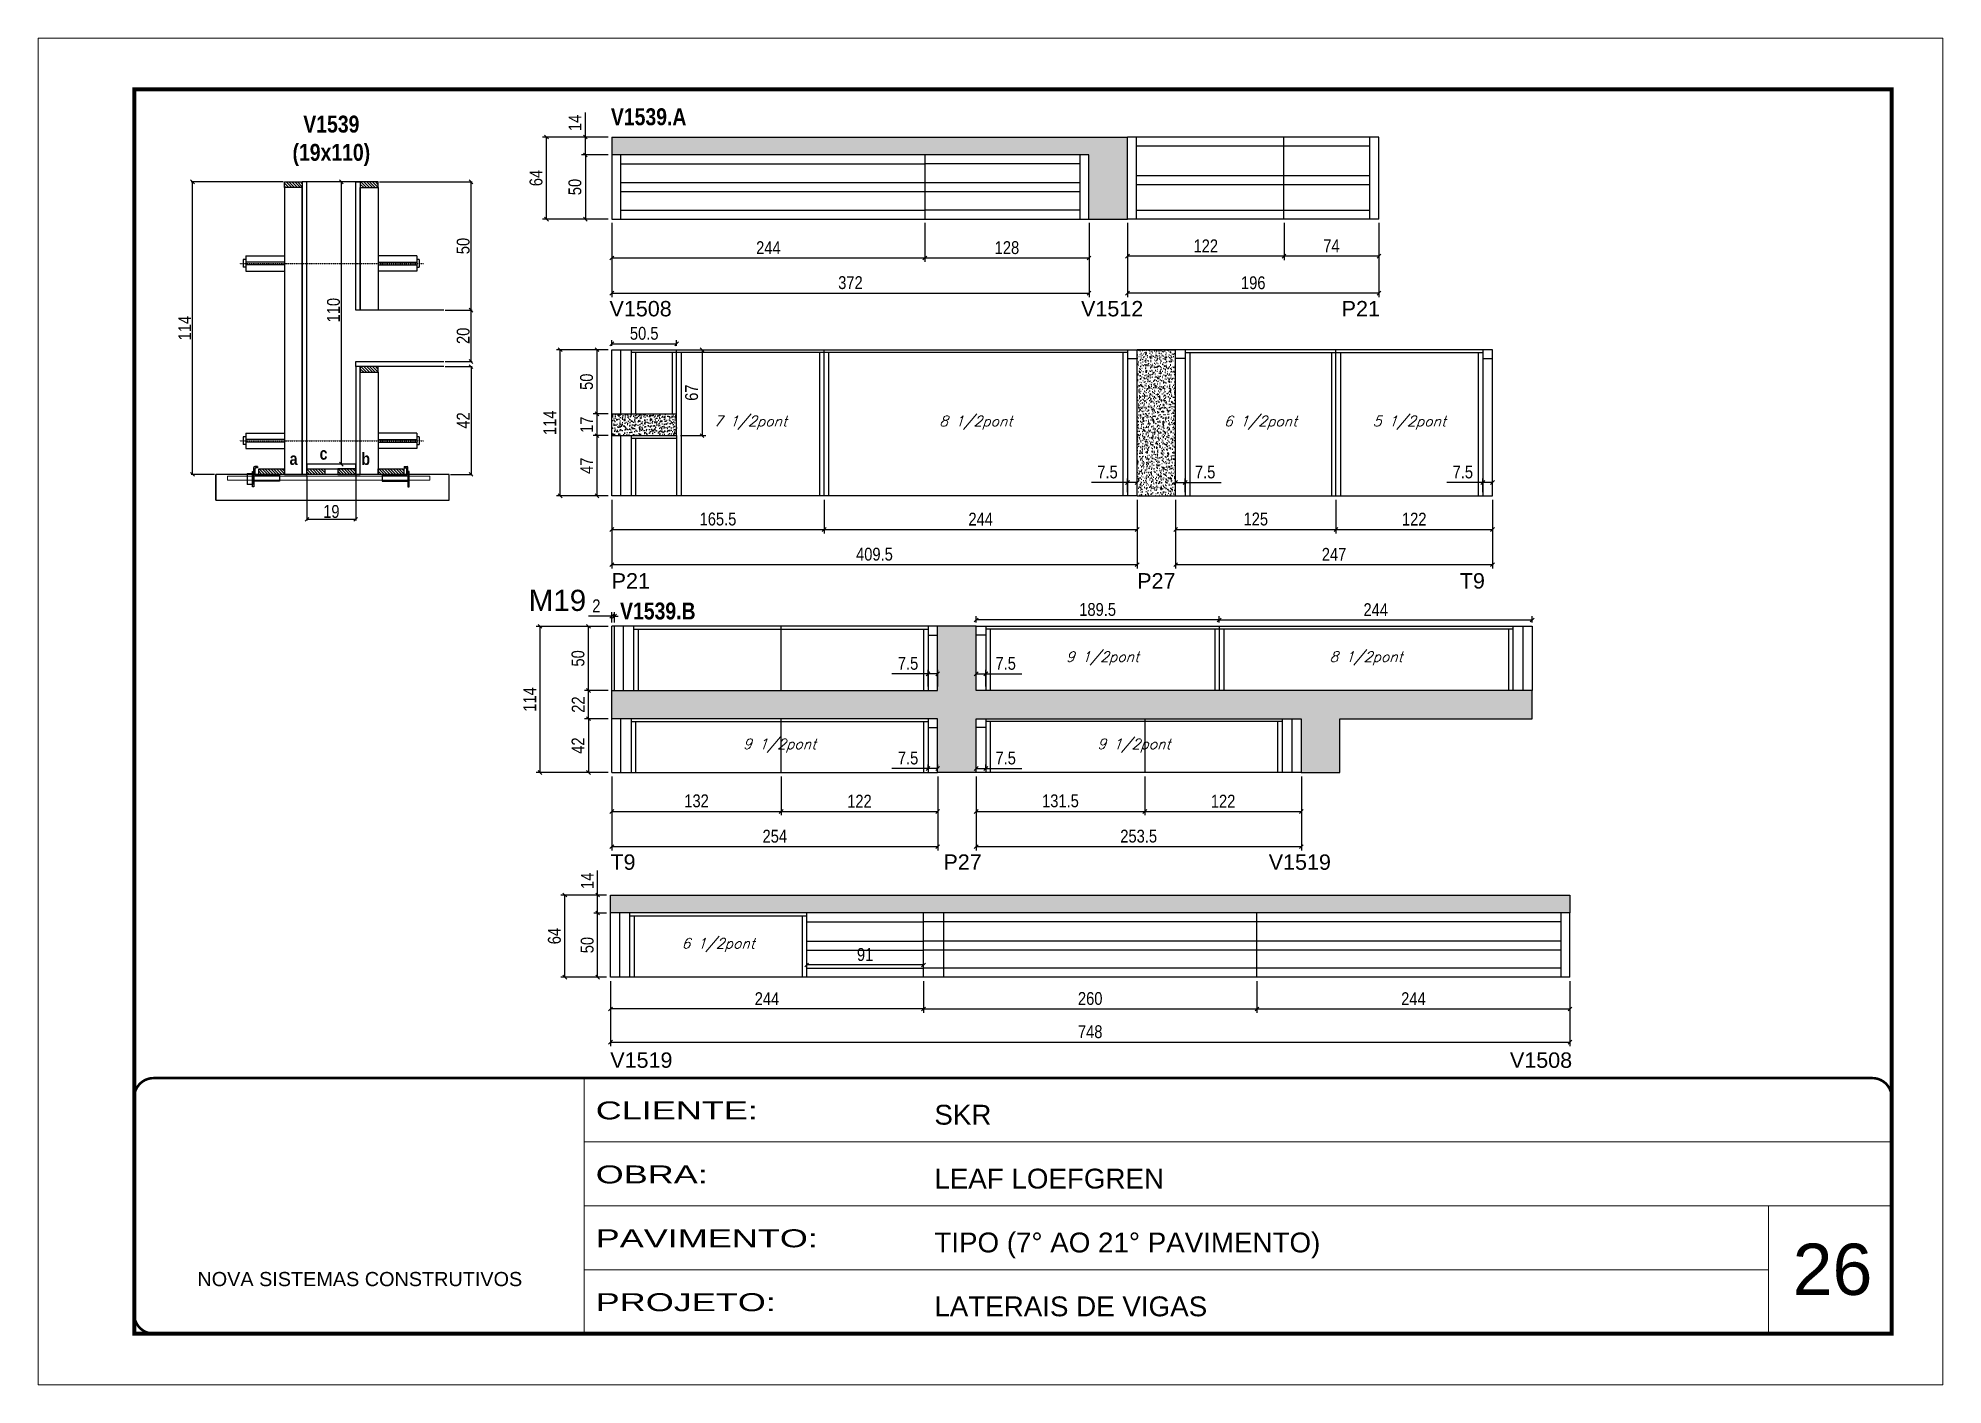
# Model space of a CAD drawing. Extents: x 3309 to 9563, y -2522 to 14608.
# Drawn here: x 4908 to 6393, y 6666 to 7716 of the extents above; entities that cross this region are included whole.
import ezdxf

# ---------------------------------------------------------------- set-up
doc = ezdxf.new("R2010")
doc.units = 0
for name, pattern in [('CONTINUO', [0]), ('DASHED', [0.75, 0.5, -0.25]), ('HIDDEN', [0.375, 0.25, -0.125])]:
    doc.linetypes.add(name, pattern=pattern)
for name, color, linetype in [('5', 5, 'Continuous'), ('barrote', 251, 'Continuous'), ('COTA', 241, 'Continuous'), ('detalhes', 4, 'Continuous'), ('NOMENCLATURA', 7, 'Continuous'), ('Painéis', 200, 'Continuous'), ('presilha', 1, 'Continuous'), ('SARR_2.2x10', 60, 'Continuous'), ('SARR_2.2x7', 40, 'Continuous'), ('SARR_3.5x7', 81, 'Continuous'), ('TENSOR', 3, 'Continuous'), ('texto', 7, 'Continuous')]:
    doc.layers.add(name, color=color, linetype=linetype)
for name, color, linetype, lineweight in [('CARIMBO', 255, 'Continuous', 9), ('CONCRETO', 251, 'Continuous', 25), ('Folhas', 255, 'Continuous', 9), ('SARRAFO DE PRESSAO', 251, 'DASHED', 9), ('SCO-___-LAJ', 2, 'Continuous', 0)]:
    doc.layers.add(name, color=color, linetype=linetype, lineweight=lineweight)
doc.styles.add('ARIAL', font='arial.ttf')
doc.styles.add('COTA TECNICA', font='techl___.ttf', dxfattribs={"height": 10})
doc.styles.add('COTA TECNICA 2X', font='techl___.ttf', dxfattribs={"height": 10})
doc.styles.add('Romans', font='romans.shx')
doc.styles.get("Standard").update_dxf_attribs({"font": 'arial.ttf'})
doc.styles.add('TECNICA', font='techb___.ttf', dxfattribs={"height": 10})
doc.styles.add('Tecnologia', font='')
doc.styles.get('Tecnologia').set_extended_font_data('Forgotten Futurist')
doc.dimstyles.new('PAINEL', dxfattribs={"dimtxt": 10, "dimasz": 3, "dimexe": 3, "dimexo": 3, "dimgap": 3, "dimtad": 1, "dimdec": 1, "dimzin": 12, "dimdsep": 46, "dimtxsty": 'COTA TECNICA', "dimblk1": 'OBLIQUE', "dimblk2": 'OBLIQUE', "dimsah": 1, "dimcen": 0.9, "dimclrd": 4, "dimclre": 4, "dimclrt": 240, "dimadec": 1, "dimazin": 3, "dimtfac": 1, "dimtdec": 1, "dimtmove": 0, "dimatfit": 3, "dimfxl": 1, "dimtolj": 1, "dimtzin": 12, "dimarcsym": 0})
doc.dimstyles.new('SECAO', dxfattribs={"dimscale": 0.333333, "dimtxt": 5, "dimasz": 9, "dimexe": 3, "dimexo": 3, "dimgap": 3, "dimtad": 1, "dimdec": 1, "dimlfac": 0.5, "dimzin": 12, "dimdsep": 46, "dimtxsty": 'COTA TECNICA 2X', "dimblk1": 'OBLIQUE', "dimblk2": 'OBLIQUE', "dimsah": 1, "dimcen": 0.9, "dimclrd": 4, "dimclre": 4, "dimclrt": 240, "dimadec": 1, "dimazin": 3, "dimtfac": 1, "dimtdec": 1, "dimtmove": 0, "dimatfit": 3, "dimfxl": 1, "dimtolj": 1, "dimtzin": 12, "dimarcsym": 0})
pattern_1 = [(135, (38352.9977, -116135.9094), (-1.122532015, -1.122532015), [])]
pattern_2 = [(135, (38267.3977, -115912.3094), (-1.122532015, -1.122532015), [])]
pattern_3 = [(50, (0, 32.2044), (5.46554, -0.4781726), [0.5715, -6.2865]), (355, (0, 32.2044), (-1.0573026, 5.7317054), [0.4572, -5.0292175]), (100.451445, (0.4555, 32.1646), (4.4082374, 5.2535326), [0.4857003, -5.3427073]), (46.1842, (0, 33.7284), (8.132371, -1.26127), [0.85725, -9.42975]), (96.63556, (0.678, 33.623), (7.122124, 7.422784), [0.728551, -8.014068]), (351.18415, (0, 33.7284), (7.122124, 7.422784), [0.685799, -7.543792]), (21, (0.762, 33.3474), (4.5484317, -3.067956), [0.5715, -6.2865]), (326, (0.762, 33.3474), (1.854061, 5.525639), [0.4572, -5.0292]), (71.451445, (1.141, 33.092), (6.4024926, 2.457683), [0.4857003, -5.342698]), (37.5, (0, 32.2044), (0.0926581, 2.53665117), [0, -4.96824, 0, -5.1054, 0, -5.04825]), (7.5, (0, 32.2044), (2.0045899, 3.00541724), [0, -2.91084, 0, -4.85394, 0, -1.92405]), (327.5, (-1.6993, 32.2044), (4.06771786, -0.1718623), [0, -1.905, 0, -5.9436, 0, -7.8867]), (317.5, (-2.4613, 32.2044), (4.4438754, 0.7627947), [0, -2.4765, 0, -3.94716, 0, -5.6007])]

msp = doc.modelspace()

# ---------------------------------------------------------------- texts
at = {"layer": '5', "linetype": 'Continuous'}
for s, rotation, p in [('V1508', 0.00004, (5353.36, 7499.46)), ('V1512', 0.00004, (5720.98, 7499.46)), ('P21', 0.00004, (5924.14, 7499.46)), ('P21', 0.00004, (5355.04, 7287.27)), ('P27', 0.00004, (5764.76, 7287.27)), ('T9', 0.00004, (6016.25, 7287.27)), ('T9', 359.99996, (5354.06, 7068)), ('P27', 359.99996, (5613.69, 7068)), ('V1519', 359.99996, (5867.29, 7068)), ('V1519', 0.00004, (5353.95, 6913.62)), ('V1508', 0.00004, (6055.34, 6913.62))]:
    msp.add_text(s, height=12, rotation=rotation, dxfattribs=at).set_placement(p)
at = {"layer": 'CARIMBO', "style": 'ARIAL'}
msp.add_text('26', height=40, dxfattribs=at).set_placement((6275.73, 6736.55))
at = {"layer": 'detalhes', "style": 'TECNICA'}
for s, p in [('a', (5103.99, 7383.62)), ('c', (5127.33, 7387.73)), ('b', (5159.96, 7383.61))]:
    msp.add_text(s, height=9.6, dxfattribs=at).set_placement(p)
at = {"layer": 'NOMENCLATURA', "style": 'TECNICA'}
for s, p in [('V1539.A', (5354.44, 7648.48)), ('V1539.B', (5361.58, 7263.15))]:
    msp.add_text(s, height=13.2, dxfattribs=at).set_placement(p)
at = {"layer": 'NOMENCLATURA', "linetype": 'Continuous'}
msp.add_text('M19', height=16.5, dxfattribs=at).set_placement((5290.32, 7269.81))
at = {"layer": 'NOMENCLATURA', "insert": (5136.49, 7655.96), "char_height": 13.2, "attachment_point": 2, "style": 'TECNICA'}
msp.add_mtext_dynamic_manual_height_columns('V1539\\P(19x110)', width=300.2766, gutter_width=1, heights=[0], dxfattribs=at)
at = {"layer": 'texto', "color": 2, "char_height": 8, "attachment_point": 5, "style": 'Romans'}
for s, insert in [('{\\Q19;\\C256;7 1/2pont}', (5463.16, 7416.49)), ('{\\Q19;\\C256;8 1/2pont}', (5638.91, 7416.49)), ('{\\Q19;\\C256;6 1/2pont}', (5860.91, 7416.49)), ('{\\Q19;\\C256;5 1/2pont}', (5976.91, 7416.49)), ('{\\Q19;\\C256;9 1/2pont}', (5737.66, 7232.82)), ('{\\Q19;\\C256;8 1/2pont}', (5943.16, 7232.82)), ('{\\Q19;\\C256;9 1/2pont}', (5485.91, 7164.82)), ('{\\Q19;\\C256;9 1/2pont}', (5762.16, 7164.82)), ('{\\Q19;\\C256;6 1/2pont}', (5438.06, 7009.32))]:
    msp.add_mtext(s, dxfattribs=dict(at, insert=insert))

# ---------------------------------------------------------------- blocks, each defined once
blk = doc.blocks.new('9999999999')
at = {"color": 30, "linetype": 'CONTINUO'}
for p, q in [((98564.6, 34230.2), (98564.6, 34429.4)), ((98564.6, 34379.6), (99584, 34379.6)), ((98564.6, 34329.8), (99488, 34329.8)), ((99584, 34329.8), (99488, 34329.8)), ((99488, 34329.8), (99488, 34230.2)), ((98564.6, 34280), (99488, 34280))]:
    blk.add_line(p, q, dxfattribs=at)
at = {"color": 30, "linetype": 'CONTINUO', "const_width": 2}
blk.add_lwpolyline([(99584, 34230.2), (99584, 34414.4, 0.414214), (99569, 34429.4), (98229, 34429.4, 0.414214), (98214, 34414.4), (98214, 34245.2, 0.414214), (98229, 34230.2), (99584, 34230.2)], format="xyb", dxfattribs=at)
at = {"layer": 'Folhas'}
blk.add_lwpolyline([(98139, 34190.2), (99624, 34190.2), (99624, 35240.2), (98139, 35240.2)], close=True, dxfattribs=at)
at = {"layer": 'Folhas', "color": 30, "const_width": 3}
blk.add_lwpolyline([(98214, 34230.2), (99584, 34230.2), (99584, 35200.2), (98214, 35200.2)], close=True, dxfattribs=at)
at = {"color": 7, "linetype": 'Continuous', "ltscale": 5, "style": 'ARIAL'}
for s, height, p in [('SKR', 15.48, (98837.7, 34393.1)), ('LEAF LOEFGREN', 15.483, (98837.7, 34343.3)), ('TIPO (7° AO 21° PAVIMENTO)', 15.483, (98837.7, 34293.5)), ('NOVA SISTEMAS CONSTRUTIVOS', 11.059, (98263.2, 34267.2)), ('LATERAIS DE VIGAS', 15.483, (98837.7, 34243.7))]:
    blk.add_text(s, height=height, dxfattribs=at).set_placement(p)
at = {"layer": 'Folhas', "color": 7, "style": 'Tecnologia', "width": 1.5}
for s, p in [('CLIENTE:', (98573.7, 34397.2)), ('OBRA:', (98573.7, 34347.3)), ('PAVIMENTO:', (98573.7, 34297.5)), ('PROJETO:', (98573.7, 34247.7))]:
    blk.add_text(s, height=14, dxfattribs=at).set_placement(p)
blk = doc.blocks.new('_Oblique')
at = {"color": 0, "linetype": 'ByBlock', "lineweight": -2}
blk.add_line((-0.5, -0.5), (0.5, 0.5), dxfattribs=at)
blk = doc.blocks.new('*D2376')
at = {"layer": 'COTA', "color": 4, "lineweight": -2, "transparency": 16777216}
for p, q in [((5117.5, 7375.3), (5117.5, 7340.2)), ((5155.5, 7375.3), (5155.5, 7340.2)), ((5155.5, 7341.2), (5117.5, 7341.2))]:
    blk.add_line(p, q, dxfattribs=at)
at = {"layer": 'Defpoints', "color": 0, "transparency": 16777216}
for p in [(5117.5, 7376.3), (5155.5, 7376.3), (5117.5, 7341.2)]:
    blk.add_point(p, dxfattribs=at)
at = {"layer": 'COTA', "color": 4, "lineweight": -2, "transparency": 16777216, "xscale": 3, "yscale": 3, "zscale": 3, "rotation": 180}
blk.add_blockref('_Oblique', (5117.5, 7341.2), dxfattribs=at)
at = {"layer": 'COTA', "color": 4, "lineweight": -2, "transparency": 16777216, "xscale": 3, "yscale": 3, "zscale": 3}
blk.add_blockref('_Oblique', (5155.5, 7341.2), dxfattribs=at)
at = {"layer": 'COTA', "color": 240, "transparency": 16777216, "insert": (5136.5, 7347.3), "char_height": 10, "attachment_point": 5, "style": 'COTA TECNICA 2X'}
blk.add_mtext('\\A1;19', dxfattribs=at)
blk = doc.blocks.new('PRESILHA METÁLICA 1')
at = {"layer": 'presilha'}
for p, q in [((0, 13), (6, 13)), ((0, 13), (0, 0)), ((6, 0), (0, 0)), ((6, 15.5), (7.5, 15.5)), ((6, -2.5), (6, 15.5)), ((6, 13), (6, 0)), ((7.5, 10.6), (7.5, 19.9)), ((7.5, 15.5), (7.5, -2.5)), ((37.5, 4.1), (7.5, 4.1)), ((12, 21), (8.6, 21)), ((9, 11.6), (9, 18.9)), ((12, 19.5), (9.6, 19.5)), ((37.5, 11), (9.6, 11)), ((12, 21), (12, 19.5)), ((37.5, 11), (37.5, 4.1)), ((7.5, -2.5), (6, -2.5))]:
    blk.add_line(p, q, dxfattribs=at)
for centre, radius, start, end in [((8.6, 19.9), 1.14, 90, 180), ((9.6, 18.9), 0.57, 90, 180), ((9.6, 11.6), 0.57, 180, 270)]:
    blk.add_arc(centre, radius, start, end, dxfattribs=at)
blk = doc.blocks.new('PRESILHA METÁLICA 2')
at = {"layer": 'presilha'}
for p, q in [((-5.2, 23.5), (-5.2, 22)), ((-5.2, 23.5), (-1.9, 23.5)), ((-0.8, 14.6), (-0.8, 22.4)), ((-30.8, 13.5), (-30.8, 6.6)), ((-30.8, 13.5), (-2.8, 13.5)), ((-30.8, 6.6), (-0.8, 6.6)), ((-5.2, 22), (-2.8, 22)), ((-2.2, 14.1), (-2.2, 21.4)), ((0.8, 18), (-0.8, 18)), ((-0.8, 18), (-0.8, 0)), ((-0.8, 0), (0.8, 0)), ((0.8, 0), (0.8, 18))]:
    blk.add_line(p, q, dxfattribs=at)
for centre, radius, start, end in [((-1.9, 22.4), 1.14, 0, 90), ((-2.8, 21.4), 0.57, 0, 90), ((-2.8, 14.1), 0.57, 270, 0)]:
    blk.add_arc(centre, radius, start, end, dxfattribs=at)
blk = doc.blocks.new('*D2377')
at = {"layer": 'COTA', "color": 4, "lineweight": -2, "transparency": 16777216}
for p, q in [((5225.2, 7460.3), (5246.4, 7460.3)), ((5245.4, 7460.3), (5245.4, 7376.3)), ((5229.3, 7376.3), (5246.4, 7376.3))]:
    blk.add_line(p, q, dxfattribs=at)
at = {"layer": 'Defpoints', "color": 0, "transparency": 16777216}
for p in [(5224.2, 7460.3), (5228.3, 7376.3), (5245.4, 7376.3)]:
    blk.add_point(p, dxfattribs=at)
at = {"layer": 'COTA', "color": 4, "lineweight": -2, "transparency": 16777216, "xscale": 3, "yscale": 3, "zscale": 3}
for p, rotation in [((5245.4, 7460.3), 90), ((5245.4, 7376.3), 270)]:
    blk.add_blockref('_Oblique', p, dxfattribs=dict(at, rotation=rotation))
at = {"layer": 'COTA', "color": 240, "transparency": 16777216, "insert": (5239.3, 7418.3), "char_height": 10, "attachment_point": 5, "rotation": 90, "style": 'COTA TECNICA 2X'}
blk.add_mtext('\\A1;42', dxfattribs=at)
blk = doc.blocks.new('*D2378')
at = {"layer": 'COTA', "color": 4, "lineweight": -2, "transparency": 16777216}
for p, q in [((5154.5, 7604.3), (5143.3, 7604.3)), ((5144.3, 7384.3), (5144.3, 7604.3)), ((5154.5, 7384.3), (5143.3, 7384.3))]:
    blk.add_line(p, q, dxfattribs=at)
at = {"layer": 'Defpoints', "color": 0, "transparency": 16777216}
for p in [(5144.3, 7604.3), (5155.5, 7604.3), (5155.5, 7384.3)]:
    blk.add_point(p, dxfattribs=at)
at = {"layer": 'COTA', "color": 4, "lineweight": -2, "transparency": 16777216, "xscale": 3, "yscale": 3, "zscale": 3}
for p, rotation in [((5144.3, 7604.3), 90), ((5144.3, 7384.3), 270)]:
    blk.add_blockref('_Oblique', p, dxfattribs=dict(at, rotation=rotation))
at = {"layer": 'COTA', "color": 240, "transparency": 16777216, "insert": (5138.2, 7504.3), "char_height": 10, "attachment_point": 5, "rotation": 90, "style": 'COTA TECNICA 2X'}
blk.add_mtext('\\A1;110', dxfattribs=at)
blk = doc.blocks.new('*D2379')
at = {"layer": 'COTA', "color": 4, "lineweight": -2, "transparency": 16777216}
for p, q in [((5225.2, 7504.3), (5246.4, 7504.3)), ((5245.4, 7464.3), (5245.4, 7504.3)), ((5225.2, 7464.3), (5246.4, 7464.3))]:
    blk.add_line(p, q, dxfattribs=at)
at = {"layer": 'Defpoints', "color": 0, "transparency": 16777216}
for p in [(5224.2, 7504.3), (5245.4, 7504.3), (5224.2, 7464.3)]:
    blk.add_point(p, dxfattribs=at)
at = {"layer": 'COTA', "color": 4, "lineweight": -2, "transparency": 16777216, "xscale": 3, "yscale": 3, "zscale": 3}
for p, rotation in [((5245.4, 7504.3), 90), ((5245.4, 7464.3), 270)]:
    blk.add_blockref('_Oblique', p, dxfattribs=dict(at, rotation=rotation))
at = {"layer": 'COTA', "color": 240, "transparency": 16777216, "insert": (5239.3, 7484.3), "char_height": 10, "attachment_point": 5, "rotation": 90, "style": 'COTA TECNICA 2X'}
blk.add_mtext('\\A1;20', dxfattribs=at)
blk = doc.blocks.new('*D2381')
at = {"layer": 'COTA', "color": 4, "lineweight": -2, "transparency": 16777216}
for p, q in [((5174.1, 7604.3), (5246.4, 7604.3)), ((5245.4, 7504.3), (5245.4, 7604.3)), ((5225.2, 7504.3), (5246.4, 7504.3))]:
    blk.add_line(p, q, dxfattribs=at)
at = {"layer": 'Defpoints', "color": 0, "transparency": 16777216}
for p in [(5173.1, 7604.3), (5245.4, 7604.3), (5224.2, 7504.3)]:
    blk.add_point(p, dxfattribs=at)
at = {"layer": 'COTA', "color": 4, "lineweight": -2, "transparency": 16777216, "xscale": 3, "yscale": 3, "zscale": 3}
for p, rotation in [((5245.4, 7604.3), 90), ((5245.4, 7504.3), 270)]:
    blk.add_blockref('_Oblique', p, dxfattribs=dict(at, rotation=rotation))
at = {"layer": 'COTA', "color": 240, "transparency": 16777216, "insert": (5239.3, 7554.3), "char_height": 10, "attachment_point": 5, "rotation": 90, "style": 'COTA TECNICA 2X'}
blk.add_mtext('\\A1;50', dxfattribs=at)
blk = doc.blocks.new('*D2380')
at = {"layer": 'COTA', "color": 4, "lineweight": -2, "transparency": 16777216}
for p, q in [((5098.9, 7604.3), (5027.3, 7604.3)), ((5028.3, 7376.3), (5028.3, 7604.3)), ((5045.4, 7376.3), (5027.3, 7376.3))]:
    blk.add_line(p, q, dxfattribs=at)
at = {"layer": 'Defpoints', "color": 0, "transparency": 16777216}
for p in [(5028.3, 7604.3), (5099.9, 7604.3), (5046.4, 7376.3)]:
    blk.add_point(p, dxfattribs=at)
at = {"layer": 'COTA', "color": 4, "lineweight": -2, "transparency": 16777216, "xscale": 3, "yscale": 3, "zscale": 3}
for p, rotation in [((5028.3, 7604.3), 90), ((5028.3, 7376.3), 270)]:
    blk.add_blockref('_Oblique', p, dxfattribs=dict(at, rotation=rotation))
at = {"layer": 'COTA', "color": 240, "transparency": 16777216, "insert": (5022.2, 7490.3), "char_height": 10, "attachment_point": 5, "rotation": 90, "style": 'COTA TECNICA 2X'}
blk.add_mtext('\\A1;114', dxfattribs=at)
blk = doc.blocks.new('*D2382')
at = {"layer": 'COTA', "color": 4, "lineweight": -2, "transparency": 16777216}
for p, q in [((5355.2, 7572.3), (5355.2, 7514.5)), ((5727.2, 7572.3), (5727.2, 7514.5)), ((5355.2, 7517.5), (5727.2, 7517.5))]:
    blk.add_line(p, q, dxfattribs=at)
at = {"layer": 'Defpoints', "color": 0, "transparency": 16777216}
for p in [(5355.2, 7575.3), (5727.2, 7575.3), (5727.2, 7517.5)]:
    blk.add_point(p, dxfattribs=at)
at = {"layer": 'COTA', "color": 4, "lineweight": -2, "transparency": 16777216, "xscale": 3, "yscale": 3, "zscale": 3, "rotation": 180}
blk.add_blockref('_Oblique', (5355.2, 7517.5), dxfattribs=at)
at = {"layer": 'COTA', "color": 4, "lineweight": -2, "transparency": 16777216, "xscale": 3, "yscale": 3, "zscale": 3}
blk.add_blockref('_Oblique', (5727.2, 7517.5), dxfattribs=at)
at = {"layer": 'COTA', "color": 240, "transparency": 16777216, "insert": (5541.2, 7525.7), "char_height": 10, "attachment_point": 5, "style": 'COTA TECNICA'}
blk.add_mtext('\\A1;372', dxfattribs=at)
blk = doc.blocks.new('*D2383')
at = {"layer": 'COTA', "color": 4, "lineweight": -2, "transparency": 16777216}
for p, q in [((5355.2, 7572.3), (5355.2, 7542)), ((5599.2, 7572.3), (5599.2, 7542)), ((5355.2, 7545), (5599.2, 7545))]:
    blk.add_line(p, q, dxfattribs=at)
at = {"layer": 'Defpoints', "color": 0, "transparency": 16777216}
for p in [(5355.2, 7575.3), (5599.2, 7575.3), (5599.2, 7545)]:
    blk.add_point(p, dxfattribs=at)
at = {"layer": 'COTA', "color": 4, "lineweight": -2, "transparency": 16777216, "xscale": 3, "yscale": 3, "zscale": 3, "rotation": 180}
blk.add_blockref('_Oblique', (5355.2, 7545), dxfattribs=at)
at = {"layer": 'COTA', "color": 4, "lineweight": -2, "transparency": 16777216, "xscale": 3, "yscale": 3, "zscale": 3}
blk.add_blockref('_Oblique', (5599.2, 7545), dxfattribs=at)
at = {"layer": 'COTA', "color": 240, "transparency": 16777216, "insert": (5477.2, 7553), "char_height": 10, "attachment_point": 5, "style": 'COTA TECNICA'}
blk.add_mtext('\\A1;244', dxfattribs=at)
blk = doc.blocks.new('*D2384')
at = {"layer": 'COTA', "color": 4, "lineweight": -2, "transparency": 16777216}
for p, q in [((5599.2, 7572.3), (5599.2, 7542)), ((5727.2, 7572.3), (5727.2, 7542)), ((5599.2, 7545), (5727.2, 7545))]:
    blk.add_line(p, q, dxfattribs=at)
at = {"layer": 'Defpoints', "color": 0, "transparency": 16777216}
for p in [(5599.2, 7575.3), (5727.2, 7575.3), (5727.2, 7545)]:
    blk.add_point(p, dxfattribs=at)
at = {"layer": 'COTA', "color": 4, "lineweight": -2, "transparency": 16777216, "xscale": 3, "yscale": 3, "zscale": 3, "rotation": 180}
blk.add_blockref('_Oblique', (5599.2, 7545), dxfattribs=at)
at = {"layer": 'COTA', "color": 4, "lineweight": -2, "transparency": 16777216, "xscale": 3, "yscale": 3, "zscale": 3}
blk.add_blockref('_Oblique', (5727.2, 7545), dxfattribs=at)
at = {"layer": 'COTA', "color": 240, "transparency": 16777216, "insert": (5663.2, 7553), "char_height": 10, "attachment_point": 5, "style": 'COTA TECNICA'}
blk.add_mtext('\\A1;128', dxfattribs=at)
blk = doc.blocks.new('*D2385')
at = {"layer": 'COTA', "color": 4, "lineweight": -2, "transparency": 16777216}
for p, q in [((5334.5, 7639.3), (5334.5, 7658.4)), ((5352.2, 7639.3), (5331.5, 7639.3)), ((5334.5, 7625.3), (5334.5, 7639.3)), ((5352.2, 7625.3), (5331.5, 7625.3))]:
    blk.add_line(p, q, dxfattribs=at)
at = {"layer": 'Defpoints', "color": 0, "transparency": 16777216}
for p in [(5334.5, 7639.3), (5355.2, 7639.3), (5355.2, 7625.3)]:
    blk.add_point(p, dxfattribs=at)
at = {"layer": 'COTA', "color": 4, "lineweight": -2, "transparency": 16777216, "xscale": 3, "yscale": 3, "zscale": 3}
for p, rotation in [((5334.5, 7639.3), 90), ((5334.5, 7625.3), 270)]:
    blk.add_blockref('_Oblique', p, dxfattribs=dict(at, rotation=rotation))
at = {"layer": 'COTA', "color": 240, "transparency": 16777216, "insert": (5326.4, 7650.3), "char_height": 10, "attachment_point": 5, "rotation": 90, "style": 'COTA TECNICA'}
blk.add_mtext('\\A1;14', dxfattribs=at)
blk = doc.blocks.new('*D2386')
at = {"layer": 'COTA', "color": 4, "lineweight": -2, "transparency": 16777216}
for p, q in [((5352.2, 7625.3), (5331.5, 7625.3)), ((5334.5, 7625.3), (5334.5, 7575.3)), ((5352.2, 7575.3), (5331.5, 7575.3))]:
    blk.add_line(p, q, dxfattribs=at)
at = {"layer": 'Defpoints', "color": 0, "transparency": 16777216}
for p in [(5355.2, 7625.3), (5334.5, 7575.3), (5355.2, 7575.3)]:
    blk.add_point(p, dxfattribs=at)
at = {"layer": 'COTA', "color": 4, "lineweight": -2, "transparency": 16777216, "xscale": 3, "yscale": 3, "zscale": 3}
for p, rotation in [((5334.5, 7625.3), 90), ((5334.5, 7575.3), 270)]:
    blk.add_blockref('_Oblique', p, dxfattribs=dict(at, rotation=rotation))
at = {"layer": 'COTA', "color": 240, "transparency": 16777216, "insert": (5326.4, 7600.3), "char_height": 10, "attachment_point": 5, "rotation": 90, "style": 'COTA TECNICA'}
blk.add_mtext('\\A1;50', dxfattribs=at)
blk = doc.blocks.new('*D2387')
at = {"layer": 'COTA', "color": 4, "lineweight": -2, "transparency": 16777216}
for p, q in [((5352.2, 7639.3), (5301.2, 7639.3)), ((5304.2, 7575.3), (5304.2, 7639.3)), ((5352.2, 7575.3), (5301.2, 7575.3))]:
    blk.add_line(p, q, dxfattribs=at)
at = {"layer": 'Defpoints', "color": 0, "transparency": 16777216}
for p in [(5304.2, 7639.3), (5355.2, 7639.3), (5355.2, 7575.3)]:
    blk.add_point(p, dxfattribs=at)
at = {"layer": 'COTA', "color": 4, "lineweight": -2, "transparency": 16777216, "xscale": 3, "yscale": 3, "zscale": 3}
for p, rotation in [((5304.2, 7639.3), 90), ((5304.2, 7575.3), 270)]:
    blk.add_blockref('_Oblique', p, dxfattribs=dict(at, rotation=rotation))
at = {"layer": 'COTA', "color": 240, "transparency": 16777216, "insert": (5296.1, 7607.3), "char_height": 10, "attachment_point": 5, "rotation": 90, "style": 'COTA TECNICA'}
blk.add_mtext('\\A1;64', dxfattribs=at)
blk = doc.blocks.new('*D2388')
at = {"layer": 'COTA', "color": 4, "linetype": 'ByBlock', "lineweight": -2, "transparency": 16777216}
for p, q in [((5879.2, 7572.3), (5879.2, 7543.4)), ((5953.2, 7572.3), (5953.2, 7543.4)), ((5953.2, 7546.4), (5879.2, 7546.4))]:
    blk.add_line(p, q, dxfattribs=at)
at = {"layer": 'Defpoints', "color": 0, "linetype": 'ByBlock', "transparency": 16777216}
for p in [(5879.2, 7575.3), (5953.2, 7575.3), (5879.2, 7546.4)]:
    blk.add_point(p, dxfattribs=at)
at = {"layer": 'COTA', "color": 4, "linetype": 'ByBlock', "lineweight": -2, "transparency": 16777216, "xscale": 3, "yscale": 3, "zscale": 3, "rotation": 180}
blk.add_blockref('_Oblique', (5879.2, 7546.4), dxfattribs=at)
at = {"layer": 'COTA', "color": 4, "linetype": 'ByBlock', "lineweight": -2, "transparency": 16777216, "xscale": 3, "yscale": 3, "zscale": 3}
blk.add_blockref('_Oblique', (5953.2, 7546.4), dxfattribs=at)
at = {"layer": 'COTA', "color": 240, "linetype": 'ByBlock', "transparency": 16777216, "insert": (5916.2, 7554.5), "char_height": 10, "attachment_point": 5, "style": 'COTA TECNICA'}
blk.add_mtext('\\A1;74', dxfattribs=at)
blk = doc.blocks.new('*D2389')
at = {"layer": 'COTA', "color": 4, "linetype": 'ByBlock', "lineweight": -2, "transparency": 16777216}
for p, q in [((5757.2, 7572.3), (5757.2, 7543.4)), ((5879.2, 7572.3), (5879.2, 7543.4)), ((5879.2, 7546.4), (5757.2, 7546.4))]:
    blk.add_line(p, q, dxfattribs=at)
at = {"layer": 'Defpoints', "color": 0, "linetype": 'ByBlock', "transparency": 16777216}
for p in [(5757.2, 7575.3), (5879.2, 7575.3), (5757.2, 7546.4)]:
    blk.add_point(p, dxfattribs=at)
at = {"layer": 'COTA', "color": 4, "linetype": 'ByBlock', "lineweight": -2, "transparency": 16777216, "xscale": 3, "yscale": 3, "zscale": 3, "rotation": 180}
blk.add_blockref('_Oblique', (5757.2, 7546.4), dxfattribs=at)
at = {"layer": 'COTA', "color": 4, "linetype": 'ByBlock', "lineweight": -2, "transparency": 16777216, "xscale": 3, "yscale": 3, "zscale": 3}
blk.add_blockref('_Oblique', (5879.2, 7546.4), dxfattribs=at)
at = {"layer": 'COTA', "color": 240, "linetype": 'ByBlock', "transparency": 16777216, "insert": (5818.2, 7554.4), "char_height": 10, "attachment_point": 5, "style": 'COTA TECNICA'}
blk.add_mtext('\\A1;122', dxfattribs=at)
blk = doc.blocks.new('*D2390')
at = {"layer": 'COTA', "color": 4, "linetype": 'ByBlock', "lineweight": -2, "transparency": 16777216}
for p, q in [((5757.2, 7572.3), (5757.2, 7514.5)), ((5953.2, 7572.3), (5953.2, 7514.5)), ((5953.2, 7517.5), (5757.2, 7517.5))]:
    blk.add_line(p, q, dxfattribs=at)
at = {"layer": 'Defpoints', "color": 0, "linetype": 'ByBlock', "transparency": 16777216}
for p in [(5757.2, 7575.3), (5953.2, 7575.3), (5757.2, 7517.5)]:
    blk.add_point(p, dxfattribs=at)
at = {"layer": 'COTA', "color": 4, "linetype": 'ByBlock', "lineweight": -2, "transparency": 16777216, "xscale": 3, "yscale": 3, "zscale": 3, "rotation": 180}
blk.add_blockref('_Oblique', (5757.2, 7517.5), dxfattribs=at)
at = {"layer": 'COTA', "color": 4, "linetype": 'ByBlock', "lineweight": -2, "transparency": 16777216, "xscale": 3, "yscale": 3, "zscale": 3}
blk.add_blockref('_Oblique', (5953.2, 7517.5), dxfattribs=at)
at = {"layer": 'COTA', "color": 240, "linetype": 'ByBlock', "transparency": 16777216, "insert": (5855.2, 7525.6), "char_height": 10, "attachment_point": 5, "style": 'COTA TECNICA'}
blk.add_mtext('\\A1;196', dxfattribs=at)
blk = doc.blocks.new('*D2392')
at = {"layer": 'COTA', "color": 4, "lineweight": -2, "transparency": 16777216}
for p, q in [((5355.2, 7356.5), (5355.2, 7302.9)), ((5764.7, 7356.5), (5764.7, 7302.9)), ((5355.2, 7305.9), (5764.7, 7305.9))]:
    blk.add_line(p, q, dxfattribs=at)
at = {"layer": 'Defpoints', "color": 0, "transparency": 16777216}
for p in [(5355.2, 7359.5), (5764.7, 7359.5), (5764.7, 7305.9)]:
    blk.add_point(p, dxfattribs=at)
at = {"layer": 'COTA', "color": 4, "lineweight": -2, "transparency": 16777216, "xscale": 3, "yscale": 3, "zscale": 3, "rotation": 180}
blk.add_blockref('_Oblique', (5355.2, 7305.9), dxfattribs=at)
at = {"layer": 'COTA', "color": 4, "lineweight": -2, "transparency": 16777216, "xscale": 3, "yscale": 3, "zscale": 3}
blk.add_blockref('_Oblique', (5764.7, 7305.9), dxfattribs=at)
at = {"layer": 'COTA', "color": 240, "transparency": 16777216, "insert": (5559.9, 7314), "char_height": 10, "attachment_point": 5, "style": 'COTA TECNICA'}
blk.add_mtext('\\A1;409.5', dxfattribs=at)
blk = doc.blocks.new('*D2391')
at = {"layer": 'COTA', "color": 4, "lineweight": -2, "transparency": 16777216}
for p, q in [((5757.2, 7370), (5729, 7370)), ((5757.2, 7362.5), (5757.2, 7373)), ((5764.7, 7370), (5757.2, 7370)), ((5764.7, 7362.5), (5764.7, 7373))]:
    blk.add_line(p, q, dxfattribs=at)
at = {"layer": 'Defpoints', "color": 0, "transparency": 16777216}
for p in [(5757.2, 7370), (5757.2, 7359.5), (5764.7, 7359.5)]:
    blk.add_point(p, dxfattribs=at)
at = {"layer": 'COTA', "color": 4, "lineweight": -2, "transparency": 16777216, "xscale": 3, "yscale": 3, "zscale": 3, "rotation": 180}
blk.add_blockref('_Oblique', (5757.2, 7370), dxfattribs=at)
at = {"layer": 'COTA', "color": 4, "lineweight": -2, "transparency": 16777216, "xscale": 3, "yscale": 3, "zscale": 3}
blk.add_blockref('_Oblique', (5764.7, 7370), dxfattribs=at)
at = {"layer": 'COTA', "color": 240, "transparency": 16777216, "insert": (5741.6, 7378.1), "char_height": 10, "attachment_point": 5, "style": 'COTA TECNICA'}
blk.add_mtext('\\A1;7.5', dxfattribs=at)
blk = doc.blocks.new('*D2394')
at = {"layer": 'COTA', "color": 4, "lineweight": -2, "transparency": 16777216}
for p, q in [((5352.2, 7406.5), (5340.6, 7406.5)), ((5343.6, 7359.5), (5343.6, 7406.5)), ((5352.2, 7359.5), (5340.6, 7359.5))]:
    blk.add_line(p, q, dxfattribs=at)
at = {"layer": 'Defpoints', "color": 0, "transparency": 16777216}
for p in [(5343.6, 7406.5), (5355.2, 7406.5), (5355.2, 7359.5)]:
    blk.add_point(p, dxfattribs=at)
at = {"layer": 'COTA', "color": 4, "lineweight": -2, "transparency": 16777216, "xscale": 3, "yscale": 3, "zscale": 3}
for p, rotation in [((5343.6, 7406.5), 90), ((5343.6, 7359.5), 270)]:
    blk.add_blockref('_Oblique', p, dxfattribs=dict(at, rotation=rotation))
at = {"layer": 'COTA', "color": 240, "transparency": 16777216, "insert": (5335.5, 7383), "char_height": 10, "attachment_point": 5, "rotation": 90, "style": 'COTA TECNICA'}
blk.add_mtext('\\A1;47', dxfattribs=at)
blk = doc.blocks.new('*D2395')
at = {"layer": 'COTA', "color": 4, "lineweight": -2, "transparency": 16777216}
for p, q in [((5352.2, 7423.5), (5340.6, 7423.5)), ((5343.6, 7406.5), (5343.6, 7423.5)), ((5352.2, 7406.5), (5340.6, 7406.5))]:
    blk.add_line(p, q, dxfattribs=at)
at = {"layer": 'Defpoints', "color": 0, "transparency": 16777216}
for p in [(5343.6, 7423.5), (5355.2, 7423.5), (5355.2, 7406.5)]:
    blk.add_point(p, dxfattribs=at)
at = {"layer": 'COTA', "color": 4, "lineweight": -2, "transparency": 16777216, "xscale": 3, "yscale": 3, "zscale": 3}
for p, rotation in [((5343.6, 7423.5), 90), ((5343.6, 7406.5), 270)]:
    blk.add_blockref('_Oblique', p, dxfattribs=dict(at, rotation=rotation))
at = {"layer": 'COTA', "color": 240, "transparency": 16777216, "insert": (5335.5, 7415), "char_height": 10, "attachment_point": 5, "rotation": 90, "style": 'COTA TECNICA'}
blk.add_mtext('\\A1;17', dxfattribs=at)
blk = doc.blocks.new('*D2396')
at = {"layer": 'COTA', "color": 4, "lineweight": -2, "transparency": 16777216}
for p, q in [((5352.2, 7473.5), (5340.6, 7473.5)), ((5343.6, 7423.5), (5343.6, 7473.5)), ((5352.2, 7423.5), (5340.6, 7423.5))]:
    blk.add_line(p, q, dxfattribs=at)
at = {"layer": 'Defpoints', "color": 0, "transparency": 16777216}
for p in [(5343.6, 7473.5), (5355.2, 7473.5), (5355.2, 7423.5)]:
    blk.add_point(p, dxfattribs=at)
at = {"layer": 'COTA', "color": 4, "lineweight": -2, "transparency": 16777216, "xscale": 3, "yscale": 3, "zscale": 3}
for p, rotation in [((5343.6, 7473.5), 90), ((5343.6, 7423.5), 270)]:
    blk.add_blockref('_Oblique', p, dxfattribs=dict(at, rotation=rotation))
at = {"layer": 'COTA', "color": 240, "transparency": 16777216, "insert": (5335.5, 7448.5), "char_height": 10, "attachment_point": 5, "rotation": 90, "style": 'COTA TECNICA'}
blk.add_mtext('\\A1;50', dxfattribs=at)
blk = doc.blocks.new('*D2397')
at = {"layer": 'COTA', "color": 4, "lineweight": -2, "transparency": 16777216}
for p, q in [((5355.2, 7476.5), (5355.2, 7481)), ((5355.2, 7478), (5405.7, 7478)), ((5405.7, 7476.5), (5405.7, 7481))]:
    blk.add_line(p, q, dxfattribs=at)
at = {"layer": 'Defpoints', "color": 0, "transparency": 16777216}
for p in [(5355.2, 7473.5), (5405.7, 7478), (5405.7, 7473.5)]:
    blk.add_point(p, dxfattribs=at)
at = {"layer": 'COTA', "color": 4, "lineweight": -2, "transparency": 16777216, "xscale": 3, "yscale": 3, "zscale": 3, "rotation": 180}
blk.add_blockref('_Oblique', (5355.2, 7478), dxfattribs=at)
at = {"layer": 'COTA', "color": 4, "lineweight": -2, "transparency": 16777216, "xscale": 3, "yscale": 3, "zscale": 3}
blk.add_blockref('_Oblique', (5405.7, 7478), dxfattribs=at)
at = {"layer": 'COTA', "color": 240, "transparency": 16777216, "insert": (5380.4, 7486.2), "char_height": 10, "attachment_point": 5, "style": 'COTA TECNICA'}
blk.add_mtext('\\A1;50.5', dxfattribs=at)
blk = doc.blocks.new('*D2398')
at = {"layer": 'COTA', "color": 4, "lineweight": -2, "transparency": 16777216}
for p, q in [((5355.2, 7356.5), (5355.2, 7330.3)), ((5520.7, 7356.5), (5520.7, 7330.3)), ((5355.2, 7333.3), (5520.7, 7333.3))]:
    blk.add_line(p, q, dxfattribs=at)
at = {"layer": 'Defpoints', "color": 0, "transparency": 16777216}
for p in [(5355.2, 7359.5), (5520.7, 7359.5), (5520.7, 7333.3)]:
    blk.add_point(p, dxfattribs=at)
at = {"layer": 'COTA', "color": 4, "lineweight": -2, "transparency": 16777216, "xscale": 3, "yscale": 3, "zscale": 3, "rotation": 180}
blk.add_blockref('_Oblique', (5355.2, 7333.3), dxfattribs=at)
at = {"layer": 'COTA', "color": 4, "lineweight": -2, "transparency": 16777216, "xscale": 3, "yscale": 3, "zscale": 3}
blk.add_blockref('_Oblique', (5520.7, 7333.3), dxfattribs=at)
at = {"layer": 'COTA', "color": 240, "transparency": 16777216, "insert": (5437.9, 7341.4), "char_height": 10, "attachment_point": 5, "style": 'COTA TECNICA'}
blk.add_mtext('\\A1;165.5', dxfattribs=at)
blk = doc.blocks.new('*D2399')
at = {"layer": 'COTA', "color": 4, "lineweight": -2, "transparency": 16777216}
for p, q in [((5520.7, 7356.5), (5520.7, 7330.3)), ((5764.7, 7356.5), (5764.7, 7330.3)), ((5520.7, 7333.3), (5764.7, 7333.3))]:
    blk.add_line(p, q, dxfattribs=at)
at = {"layer": 'Defpoints', "color": 0, "transparency": 16777216}
for p in [(5520.7, 7359.5), (5764.7, 7359.5), (5764.7, 7333.3)]:
    blk.add_point(p, dxfattribs=at)
at = {"layer": 'COTA', "color": 4, "lineweight": -2, "transparency": 16777216, "xscale": 3, "yscale": 3, "zscale": 3, "rotation": 180}
blk.add_blockref('_Oblique', (5520.7, 7333.3), dxfattribs=at)
at = {"layer": 'COTA', "color": 4, "lineweight": -2, "transparency": 16777216, "xscale": 3, "yscale": 3, "zscale": 3}
blk.add_blockref('_Oblique', (5764.7, 7333.3), dxfattribs=at)
at = {"layer": 'COTA', "color": 240, "transparency": 16777216, "insert": (5642.7, 7341.4), "char_height": 10, "attachment_point": 5, "style": 'COTA TECNICA'}
blk.add_mtext('\\A1;244', dxfattribs=at)
blk = doc.blocks.new('*D2401')
at = {"layer": 'COTA', "color": 4, "lineweight": -2, "transparency": 16777216}
for p, q in [((5794.7, 7362.5), (5794.7, 7373)), ((5794.7, 7370), (5802.2, 7370)), ((5802.2, 7362.5), (5802.2, 7373)), ((5802.2, 7370), (5830.3, 7370))]:
    blk.add_line(p, q, dxfattribs=at)
at = {"layer": 'Defpoints', "color": 0, "transparency": 16777216}
for p in [(5802.2, 7370), (5794.7, 7359.5), (5802.2, 7359.5)]:
    blk.add_point(p, dxfattribs=at)
at = {"layer": 'COTA', "color": 4, "lineweight": -2, "transparency": 16777216, "xscale": 3, "yscale": 3, "zscale": 3, "rotation": 180}
blk.add_blockref('_Oblique', (5794.7, 7370), dxfattribs=at)
at = {"layer": 'COTA', "color": 4, "lineweight": -2, "transparency": 16777216, "xscale": 3, "yscale": 3, "zscale": 3}
blk.add_blockref('_Oblique', (5802.2, 7370), dxfattribs=at)
at = {"layer": 'COTA', "color": 240, "transparency": 16777216, "insert": (5817.7, 7378.1), "char_height": 10, "attachment_point": 5, "style": 'COTA TECNICA'}
blk.add_mtext('\\A1;7.5', dxfattribs=at)
blk = doc.blocks.new('*D2402')
at = {"layer": 'COTA', "color": 4, "lineweight": -2, "transparency": 16777216}
for p, q in [((6034.2, 7370), (6006, 7370)), ((6034.2, 7362.5), (6034.2, 7373)), ((6041.7, 7370), (6034.2, 7370)), ((6041.7, 7362.5), (6041.7, 7373))]:
    blk.add_line(p, q, dxfattribs=at)
at = {"layer": 'Defpoints', "color": 0, "transparency": 16777216}
for p in [(6034.2, 7370), (6034.2, 7359.5), (6041.7, 7359.5)]:
    blk.add_point(p, dxfattribs=at)
at = {"layer": 'COTA', "color": 4, "lineweight": -2, "transparency": 16777216, "xscale": 3, "yscale": 3, "zscale": 3, "rotation": 180}
blk.add_blockref('_Oblique', (6034.2, 7370), dxfattribs=at)
at = {"layer": 'COTA', "color": 4, "lineweight": -2, "transparency": 16777216, "xscale": 3, "yscale": 3, "zscale": 3}
blk.add_blockref('_Oblique', (6041.7, 7370), dxfattribs=at)
at = {"layer": 'COTA', "color": 240, "transparency": 16777216, "insert": (6018.6, 7378.1), "char_height": 10, "attachment_point": 5, "style": 'COTA TECNICA'}
blk.add_mtext('\\A1;7.5', dxfattribs=at)
blk = doc.blocks.new('*D2403')
at = {"layer": 'COTA', "color": 4, "lineweight": -2, "transparency": 16777216}
for p, q in [((5794.7, 7356.5), (5794.7, 7302.9)), ((6041.7, 7356.5), (6041.7, 7302.9)), ((5794.7, 7305.9), (6041.7, 7305.9))]:
    blk.add_line(p, q, dxfattribs=at)
at = {"layer": 'Defpoints', "color": 0, "transparency": 16777216}
for p in [(5794.7, 7359.5), (6041.7, 7359.5), (6041.7, 7305.9)]:
    blk.add_point(p, dxfattribs=at)
at = {"layer": 'COTA', "color": 4, "lineweight": -2, "transparency": 16777216, "xscale": 3, "yscale": 3, "zscale": 3, "rotation": 180}
blk.add_blockref('_Oblique', (5794.7, 7305.9), dxfattribs=at)
at = {"layer": 'COTA', "color": 4, "lineweight": -2, "transparency": 16777216, "xscale": 3, "yscale": 3, "zscale": 3}
blk.add_blockref('_Oblique', (6041.7, 7305.9), dxfattribs=at)
at = {"layer": 'COTA', "color": 240, "transparency": 16777216, "insert": (5918.2, 7313.9), "char_height": 10, "attachment_point": 5, "style": 'COTA TECNICA'}
blk.add_mtext('\\A1;247', dxfattribs=at)
blk = doc.blocks.new('*D2404')
at = {"layer": 'COTA', "color": 4, "lineweight": -2, "transparency": 16777216}
for p, q in [((5794.7, 7356.5), (5794.7, 7330.3)), ((5919.7, 7356.5), (5919.7, 7330.3)), ((5794.7, 7333.3), (5919.7, 7333.3))]:
    blk.add_line(p, q, dxfattribs=at)
at = {"layer": 'Defpoints', "color": 0, "transparency": 16777216}
for p in [(5794.7, 7359.5), (5919.7, 7359.5), (5919.7, 7333.3)]:
    blk.add_point(p, dxfattribs=at)
at = {"layer": 'COTA', "color": 4, "lineweight": -2, "transparency": 16777216, "xscale": 3, "yscale": 3, "zscale": 3, "rotation": 180}
blk.add_blockref('_Oblique', (5794.7, 7333.3), dxfattribs=at)
at = {"layer": 'COTA', "color": 4, "lineweight": -2, "transparency": 16777216, "xscale": 3, "yscale": 3, "zscale": 3}
blk.add_blockref('_Oblique', (5919.7, 7333.3), dxfattribs=at)
at = {"layer": 'COTA', "color": 240, "transparency": 16777216, "insert": (5857.2, 7341.4), "char_height": 10, "attachment_point": 5, "style": 'COTA TECNICA'}
blk.add_mtext('\\A1;125', dxfattribs=at)
blk = doc.blocks.new('*D2405')
at = {"layer": 'COTA', "color": 4, "lineweight": -2, "transparency": 16777216}
for p, q in [((5919.7, 7356.5), (5919.7, 7330.3)), ((6041.7, 7356.5), (6041.7, 7330.3)), ((5919.7, 7333.3), (6041.7, 7333.3))]:
    blk.add_line(p, q, dxfattribs=at)
at = {"layer": 'Defpoints', "color": 0, "transparency": 16777216}
for p in [(5919.7, 7359.5), (6041.7, 7359.5), (6041.7, 7333.3)]:
    blk.add_point(p, dxfattribs=at)
at = {"layer": 'COTA', "color": 4, "lineweight": -2, "transparency": 16777216, "xscale": 3, "yscale": 3, "zscale": 3, "rotation": 180}
blk.add_blockref('_Oblique', (5919.7, 7333.3), dxfattribs=at)
at = {"layer": 'COTA', "color": 4, "lineweight": -2, "transparency": 16777216, "xscale": 3, "yscale": 3, "zscale": 3}
blk.add_blockref('_Oblique', (6041.7, 7333.3), dxfattribs=at)
at = {"layer": 'COTA', "color": 240, "transparency": 16777216, "insert": (5980.7, 7341.4), "char_height": 10, "attachment_point": 5, "style": 'COTA TECNICA'}
blk.add_mtext('\\A1;122', dxfattribs=at)
blk = doc.blocks.new('*D2406')
at = {"layer": 'COTA', "color": 4, "lineweight": -2, "transparency": 16777216}
for p, q in [((5352.2, 7473.5), (5311.9, 7473.5)), ((5314.9, 7359.5), (5314.9, 7473.5)), ((5352.2, 7359.5), (5311.9, 7359.5))]:
    blk.add_line(p, q, dxfattribs=at)
at = {"layer": 'Defpoints', "color": 0, "transparency": 16777216}
for p in [(5314.9, 7473.5), (5355.2, 7473.5), (5355.2, 7359.5)]:
    blk.add_point(p, dxfattribs=at)
at = {"layer": 'COTA', "color": 4, "lineweight": -2, "transparency": 16777216, "xscale": 3, "yscale": 3, "zscale": 3}
for p, rotation in [((5314.9, 7473.5), 90), ((5314.9, 7359.5), 270)]:
    blk.add_blockref('_Oblique', p, dxfattribs=dict(at, rotation=rotation))
at = {"layer": 'COTA', "color": 240, "transparency": 16777216, "insert": (5306.8, 7416.5), "char_height": 10, "attachment_point": 5, "rotation": 90, "style": 'COTA TECNICA'}
blk.add_mtext('\\A1;114', dxfattribs=at)
blk = doc.blocks.new('*D2407')
at = {"layer": 'COTA', "color": 4, "lineweight": -2, "transparency": 16777216}
for p, q in [((5408.7, 7473.5), (5428.5, 7473.5)), ((5425.5, 7473.5), (5425.5, 7406.5)), ((5408.7, 7406.5), (5428.5, 7406.5))]:
    blk.add_line(p, q, dxfattribs=at)
at = {"layer": 'Defpoints', "color": 0, "transparency": 16777216}
for p in [(5405.7, 7473.5), (5405.7, 7406.5), (5425.5, 7406.5)]:
    blk.add_point(p, dxfattribs=at)
at = {"layer": 'COTA', "color": 4, "lineweight": -2, "transparency": 16777216, "xscale": 3, "yscale": 3, "zscale": 3}
for p, rotation in [((5425.5, 7473.5), 90), ((5425.5, 7406.5), 270)]:
    blk.add_blockref('_Oblique', p, dxfattribs=dict(at, rotation=rotation))
at = {"layer": 'COTA', "color": 240, "transparency": 16777216, "insert": (5417.4, 7440), "char_height": 10, "attachment_point": 5, "rotation": 90, "style": 'COTA TECNICA'}
blk.add_mtext('\\A1;67', dxfattribs=at)
blk = doc.blocks.new('*D2417')
at = {"layer": 'COTA', "color": 4, "lineweight": -2, "transparency": 16777216}
for p, q in [((5639.2, 7140.8), (5639.2, 7083)), ((5892.7, 7140.8), (5892.7, 7083)), ((5892.7, 7086), (5639.2, 7086))]:
    blk.add_line(p, q, dxfattribs=at)
at = {"layer": 'Defpoints', "color": 0, "transparency": 16777216}
for p in [(5639.2, 7143.8), (5892.7, 7143.8), (5639.2, 7086)]:
    blk.add_point(p, dxfattribs=at)
at = {"layer": 'COTA', "color": 4, "lineweight": -2, "transparency": 16777216, "xscale": 3, "yscale": 3, "zscale": 3, "rotation": 180}
blk.add_blockref('_Oblique', (5639.2, 7086), dxfattribs=at)
at = {"layer": 'COTA', "color": 4, "lineweight": -2, "transparency": 16777216, "xscale": 3, "yscale": 3, "zscale": 3}
blk.add_blockref('_Oblique', (5892.7, 7086), dxfattribs=at)
at = {"layer": 'COTA', "color": 240, "transparency": 16777216, "insert": (5765.9, 7094.2), "char_height": 10, "attachment_point": 5, "style": 'COTA TECNICA'}
blk.add_mtext('\\A1;253.5', dxfattribs=at)
blk = doc.blocks.new('*D2410')
at = {"layer": 'COTA', "color": 4, "lineweight": -2, "transparency": 16777216}
for p, q in [((5639.2, 7146.8), (5639.2, 7150)), ((5639.2, 7147), (5646.7, 7147)), ((5646.7, 7146.8), (5646.7, 7150)), ((5646.7, 7147), (5674.8, 7147))]:
    blk.add_line(p, q, dxfattribs=at)
at = {"layer": 'Defpoints', "color": 0, "transparency": 16777216}
for p in [(5639.2, 7143.8), (5646.7, 7147), (5646.7, 7143.8)]:
    blk.add_point(p, dxfattribs=at)
at = {"layer": 'COTA', "color": 4, "lineweight": -2, "transparency": 16777216, "xscale": 3, "yscale": 3, "zscale": 3, "rotation": 180}
blk.add_blockref('_Oblique', (5639.2, 7147), dxfattribs=at)
at = {"layer": 'COTA', "color": 4, "lineweight": -2, "transparency": 16777216, "xscale": 3, "yscale": 3, "zscale": 3}
blk.add_blockref('_Oblique', (5646.7, 7147), dxfattribs=at)
at = {"layer": 'COTA', "color": 240, "transparency": 16777216, "insert": (5662.2, 7155.1), "char_height": 10, "attachment_point": 5, "style": 'COTA TECNICA'}
blk.add_mtext('\\A1;7.5', dxfattribs=at)
blk = doc.blocks.new('*D2411')
at = {"layer": 'COTA', "color": 4, "lineweight": -2, "transparency": 16777216}
for p, q in [((5601.7, 7147), (5573.5, 7147)), ((5601.7, 7146.8), (5601.7, 7150)), ((5609.2, 7147), (5601.7, 7147)), ((5609.2, 7146.8), (5609.2, 7150))]:
    blk.add_line(p, q, dxfattribs=at)
at = {"layer": 'Defpoints', "color": 0, "transparency": 16777216}
for p in [(5601.7, 7147), (5601.7, 7143.8), (5609.2, 7143.8)]:
    blk.add_point(p, dxfattribs=at)
at = {"layer": 'COTA', "color": 4, "lineweight": -2, "transparency": 16777216, "xscale": 3, "yscale": 3, "zscale": 3, "rotation": 180}
blk.add_blockref('_Oblique', (5601.7, 7147), dxfattribs=at)
at = {"layer": 'COTA', "color": 4, "lineweight": -2, "transparency": 16777216, "xscale": 3, "yscale": 3, "zscale": 3}
blk.add_blockref('_Oblique', (5609.2, 7147), dxfattribs=at)
at = {"layer": 'COTA', "color": 240, "transparency": 16777216, "insert": (5586.1, 7155.1), "char_height": 10, "attachment_point": 5, "style": 'COTA TECNICA'}
blk.add_mtext('\\A1;7.5', dxfattribs=at)
blk = doc.blocks.new('*D2412')
at = {"layer": 'COTA', "color": 4, "lineweight": -2, "transparency": 16777216}
for p, q in [((5355.2, 7140.8), (5355.2, 7083)), ((5609.2, 7140.8), (5609.2, 7083)), ((5609.2, 7086), (5355.2, 7086))]:
    blk.add_line(p, q, dxfattribs=at)
at = {"layer": 'Defpoints', "color": 0, "transparency": 16777216}
for p in [(5355.2, 7143.8), (5609.2, 7143.8), (5355.2, 7086)]:
    blk.add_point(p, dxfattribs=at)
at = {"layer": 'COTA', "color": 4, "lineweight": -2, "transparency": 16777216, "xscale": 3, "yscale": 3, "zscale": 3, "rotation": 180}
blk.add_blockref('_Oblique', (5355.2, 7086), dxfattribs=at)
at = {"layer": 'COTA', "color": 4, "lineweight": -2, "transparency": 16777216, "xscale": 3, "yscale": 3, "zscale": 3}
blk.add_blockref('_Oblique', (5609.2, 7086), dxfattribs=at)
at = {"layer": 'COTA', "color": 240, "transparency": 16777216, "insert": (5482.2, 7094.1), "char_height": 10, "attachment_point": 5, "style": 'COTA TECNICA'}
blk.add_mtext('\\A1;254', dxfattribs=at)
blk = doc.blocks.new('*D2418')
at = {"layer": 'COTA', "color": 4, "lineweight": -2, "transparency": 16777216}
for p, q in [((5352.2, 7185.8), (5333.9, 7185.8)), ((5336.9, 7185.8), (5336.9, 7143.8)), ((5352.2, 7143.8), (5333.9, 7143.8))]:
    blk.add_line(p, q, dxfattribs=at)
at = {"layer": 'Defpoints', "color": 0, "transparency": 16777216}
for p in [(5355.2, 7185.8), (5336.9, 7143.8), (5355.2, 7143.8)]:
    blk.add_point(p, dxfattribs=at)
at = {"layer": 'COTA', "color": 4, "lineweight": -2, "transparency": 16777216, "xscale": 3, "yscale": 3, "zscale": 3}
for p, rotation in [((5336.9, 7185.8), 90), ((5336.9, 7143.8), 270)]:
    blk.add_blockref('_Oblique', p, dxfattribs=dict(at, rotation=rotation))
at = {"layer": 'COTA', "color": 240, "transparency": 16777216, "insert": (5328.8, 7164.8), "char_height": 10, "attachment_point": 5, "rotation": 90, "style": 'COTA TECNICA'}
blk.add_mtext('\\A1;42', dxfattribs=at)
blk = doc.blocks.new('*D2419')
at = {"layer": 'COTA', "color": 4, "lineweight": -2, "transparency": 16777216}
for p, q in [((5639.2, 7210.8), (5639.2, 7223.8)), ((5639.2, 7220.8), (5646.7, 7220.8)), ((5646.7, 7210.8), (5646.7, 7223.8)), ((5646.7, 7220.8), (5674.8, 7220.8))]:
    blk.add_line(p, q, dxfattribs=at)
at = {"layer": 'Defpoints', "color": 0, "transparency": 16777216}
for p in [(5646.7, 7220.8), (5639.2, 7207.8), (5646.7, 7207.8)]:
    blk.add_point(p, dxfattribs=at)
at = {"layer": 'COTA', "color": 4, "lineweight": -2, "transparency": 16777216, "xscale": 3, "yscale": 3, "zscale": 3, "rotation": 180}
blk.add_blockref('_Oblique', (5639.2, 7220.8), dxfattribs=at)
at = {"layer": 'COTA', "color": 4, "lineweight": -2, "transparency": 16777216, "xscale": 3, "yscale": 3, "zscale": 3}
blk.add_blockref('_Oblique', (5646.7, 7220.8), dxfattribs=at)
at = {"layer": 'COTA', "color": 240, "transparency": 16777216, "insert": (5662.2, 7228.9), "char_height": 10, "attachment_point": 5, "style": 'COTA TECNICA'}
blk.add_mtext('\\A1;7.5', dxfattribs=at)
blk = doc.blocks.new('*D2420')
at = {"layer": 'COTA', "color": 4, "lineweight": -2, "transparency": 16777216}
for p, q in [((5601.7, 7220.8), (5573.5, 7220.8)), ((5601.7, 7210.8), (5601.7, 7223.8)), ((5609.2, 7220.8), (5601.7, 7220.8)), ((5609.2, 7210.8), (5609.2, 7223.8))]:
    blk.add_line(p, q, dxfattribs=at)
at = {"layer": 'Defpoints', "color": 0, "transparency": 16777216}
for p in [(5601.7, 7220.8), (5601.7, 7207.8), (5609.2, 7207.8)]:
    blk.add_point(p, dxfattribs=at)
at = {"layer": 'COTA', "color": 4, "lineweight": -2, "transparency": 16777216, "xscale": 3, "yscale": 3, "zscale": 3, "rotation": 180}
blk.add_blockref('_Oblique', (5601.7, 7220.8), dxfattribs=at)
at = {"layer": 'COTA', "color": 4, "lineweight": -2, "transparency": 16777216, "xscale": 3, "yscale": 3, "zscale": 3}
blk.add_blockref('_Oblique', (5609.2, 7220.8), dxfattribs=at)
at = {"layer": 'COTA', "color": 240, "transparency": 16777216, "insert": (5586.1, 7228.9), "char_height": 10, "attachment_point": 5, "style": 'COTA TECNICA'}
blk.add_mtext('\\A1;7.5', dxfattribs=at)
blk = doc.blocks.new('*D2413')
at = {"layer": 'COTA', "color": 4, "lineweight": -2, "transparency": 16777216}
for p, q in [((5352.2, 7207.8), (5333.9, 7207.8)), ((5336.9, 7185.8), (5336.9, 7207.8)), ((5352.2, 7185.8), (5333.9, 7185.8))]:
    blk.add_line(p, q, dxfattribs=at)
at = {"layer": 'Defpoints', "color": 0, "transparency": 16777216}
for p in [(5336.9, 7207.8), (5355.2, 7207.8), (5355.2, 7185.8)]:
    blk.add_point(p, dxfattribs=at)
at = {"layer": 'COTA', "color": 4, "lineweight": -2, "transparency": 16777216, "xscale": 3, "yscale": 3, "zscale": 3}
for p, rotation in [((5336.9, 7207.8), 90), ((5336.9, 7185.8), 270)]:
    blk.add_blockref('_Oblique', p, dxfattribs=dict(at, rotation=rotation))
at = {"layer": 'COTA', "color": 240, "transparency": 16777216, "insert": (5328.9, 7196.8), "char_height": 10, "attachment_point": 5, "rotation": 90, "style": 'COTA TECNICA'}
blk.add_mtext('\\A1;22', dxfattribs=at)
blk = doc.blocks.new('*D2414')
at = {"layer": 'COTA', "color": 4, "lineweight": -2, "transparency": 16777216}
for p, q in [((5352.2, 7257.8), (5333.9, 7257.8)), ((5336.9, 7207.8), (5336.9, 7257.8)), ((5352.2, 7207.8), (5333.9, 7207.8))]:
    blk.add_line(p, q, dxfattribs=at)
at = {"layer": 'Defpoints', "color": 0, "transparency": 16777216}
for p in [(5336.9, 7257.8), (5355.2, 7257.8), (5355.2, 7207.8)]:
    blk.add_point(p, dxfattribs=at)
at = {"layer": 'COTA', "color": 4, "lineweight": -2, "transparency": 16777216, "xscale": 3, "yscale": 3, "zscale": 3}
for p, rotation in [((5336.9, 7257.8), 90), ((5336.9, 7207.8), 270)]:
    blk.add_blockref('_Oblique', p, dxfattribs=dict(at, rotation=rotation))
at = {"layer": 'COTA', "color": 240, "transparency": 16777216, "insert": (5328.8, 7232.8), "char_height": 10, "attachment_point": 5, "rotation": 90, "style": 'COTA TECNICA'}
blk.add_mtext('\\A1;50', dxfattribs=at)
blk = doc.blocks.new('*D2415')
at = {"layer": 'COTA', "color": 4, "lineweight": -2, "transparency": 16777216}
for p, q in [((5352.2, 7257.8), (5296.2, 7257.8)), ((5299.2, 7143.8), (5299.2, 7257.8)), ((5352.2, 7143.8), (5296.2, 7143.8))]:
    blk.add_line(p, q, dxfattribs=at)
at = {"layer": 'Defpoints', "color": 0, "transparency": 16777216}
for p in [(5299.2, 7257.8), (5355.2, 7257.8), (5355.2, 7143.8)]:
    blk.add_point(p, dxfattribs=at)
at = {"layer": 'COTA', "color": 4, "lineweight": -2, "transparency": 16777216, "xscale": 3, "yscale": 3, "zscale": 3}
for p, rotation in [((5299.2, 7257.8), 90), ((5299.2, 7143.8), 270)]:
    blk.add_blockref('_Oblique', p, dxfattribs=dict(at, rotation=rotation))
at = {"layer": 'COTA', "color": 240, "transparency": 16777216, "insert": (5291.2, 7200.8), "char_height": 10, "attachment_point": 5, "rotation": 90, "style": 'COTA TECNICA'}
blk.add_mtext('\\A1;114', dxfattribs=at)
blk = doc.blocks.new('*D2416')
at = {"layer": 'COTA', "color": 4, "lineweight": -2, "transparency": 16777216}
for p, q in [((5355.2, 7265.8), (5337, 7265.8)), ((5355.2, 7260.8), (5355.2, 7268.8)), ((5357.2, 7265.8), (5355.2, 7265.8)), ((5357.2, 7260.8), (5357.2, 7268.8)), ((5357.2, 7265.8), (5360.2, 7265.8))]:
    blk.add_line(p, q, dxfattribs=at)
at = {"layer": 'Defpoints', "color": 0, "transparency": 16777216}
for p in [(5355.2, 7265.8), (5355.2, 7257.8), (5357.2, 7257.8)]:
    blk.add_point(p, dxfattribs=at)
at = {"layer": 'COTA', "color": 4, "lineweight": -2, "transparency": 16777216, "xscale": 3, "yscale": 3, "zscale": 3}
blk.add_blockref('_Oblique', (5355.2, 7265.8), dxfattribs=at)
at = {"layer": 'COTA', "color": 4, "lineweight": -2, "transparency": 16777216, "xscale": 3, "yscale": 3, "zscale": 3, "rotation": 180}
blk.add_blockref('_Oblique', (5357.2, 7265.8), dxfattribs=at)
at = {"layer": 'COTA', "color": 240, "transparency": 16777216, "insert": (5343.1, 7273.8), "char_height": 10, "attachment_point": 5, "style": 'COTA TECNICA'}
blk.add_mtext('\\A1;2', dxfattribs=at)
blk = doc.blocks.new('*D2421')
at = {"layer": 'COTA', "color": 4, "lineweight": -2, "transparency": 16777216}
for p, q in [((5355.2, 7140.8), (5355.2, 7110.5)), ((5487.2, 7140.8), (5487.2, 7110.5)), ((5355.2, 7113.5), (5487.2, 7113.5))]:
    blk.add_line(p, q, dxfattribs=at)
at = {"layer": 'Defpoints', "color": 0, "transparency": 16777216}
for p in [(5355.2, 7143.8), (5487.2, 7143.8), (5487.2, 7113.5)]:
    blk.add_point(p, dxfattribs=at)
at = {"layer": 'COTA', "color": 4, "lineweight": -2, "transparency": 16777216, "xscale": 3, "yscale": 3, "zscale": 3, "rotation": 180}
blk.add_blockref('_Oblique', (5355.2, 7113.5), dxfattribs=at)
at = {"layer": 'COTA', "color": 4, "lineweight": -2, "transparency": 16777216, "xscale": 3, "yscale": 3, "zscale": 3}
blk.add_blockref('_Oblique', (5487.2, 7113.5), dxfattribs=at)
at = {"layer": 'COTA', "color": 240, "transparency": 16777216, "insert": (5421.2, 7121.7), "char_height": 10, "attachment_point": 5, "style": 'COTA TECNICA'}
blk.add_mtext('\\A1;132', dxfattribs=at)
blk = doc.blocks.new('*D2422')
at = {"layer": 'COTA', "color": 4, "lineweight": -2, "transparency": 16777216}
for p, q in [((5487.2, 7140.8), (5487.2, 7110.5)), ((5609.2, 7140.8), (5609.2, 7110.5)), ((5487.2, 7113.5), (5609.2, 7113.5))]:
    blk.add_line(p, q, dxfattribs=at)
at = {"layer": 'Defpoints', "color": 0, "transparency": 16777216}
for p in [(5487.2, 7143.8), (5609.2, 7143.8), (5609.2, 7113.5)]:
    blk.add_point(p, dxfattribs=at)
at = {"layer": 'COTA', "color": 4, "lineweight": -2, "transparency": 16777216, "xscale": 3, "yscale": 3, "zscale": 3, "rotation": 180}
blk.add_blockref('_Oblique', (5487.2, 7113.5), dxfattribs=at)
at = {"layer": 'COTA', "color": 4, "lineweight": -2, "transparency": 16777216, "xscale": 3, "yscale": 3, "zscale": 3}
blk.add_blockref('_Oblique', (5609.2, 7113.5), dxfattribs=at)
at = {"layer": 'COTA', "color": 240, "transparency": 16777216, "insert": (5548.2, 7121.5), "char_height": 10, "attachment_point": 5, "style": 'COTA TECNICA'}
blk.add_mtext('\\A1;122', dxfattribs=at)
blk = doc.blocks.new('*D2423')
at = {"layer": 'COTA', "color": 4, "lineweight": -2, "transparency": 16777216}
for p, q in [((5639.2, 7260.8), (5639.2, 7265.8)), ((5828.7, 7262.8), (5639.2, 7262.8)), ((5828.7, 7260.8), (5828.7, 7265.8))]:
    blk.add_line(p, q, dxfattribs=at)
at = {"layer": 'Defpoints', "color": 0, "transparency": 16777216}
for p in [(5639.2, 7262.8), (5639.2, 7257.8), (5828.7, 7257.8)]:
    blk.add_point(p, dxfattribs=at)
at = {"layer": 'COTA', "color": 4, "lineweight": -2, "transparency": 16777216, "xscale": 3, "yscale": 3, "zscale": 3, "rotation": 180}
blk.add_blockref('_Oblique', (5639.2, 7262.8), dxfattribs=at)
at = {"layer": 'COTA', "color": 4, "lineweight": -2, "transparency": 16777216, "xscale": 3, "yscale": 3, "zscale": 3}
blk.add_blockref('_Oblique', (5828.7, 7262.8), dxfattribs=at)
at = {"layer": 'COTA', "color": 240, "transparency": 16777216, "insert": (5733.9, 7270.9), "char_height": 10, "attachment_point": 5, "style": 'COTA TECNICA'}
blk.add_mtext('\\A1;189.5', dxfattribs=at)
blk = doc.blocks.new('*D2424')
at = {"layer": 'COTA', "color": 4, "lineweight": -2, "transparency": 16777216}
for p, q in [((5828.7, 7260.8), (5828.7, 7265.8)), ((5828.7, 7262.8), (6072.7, 7262.8)), ((6072.7, 7260.8), (6072.7, 7265.8))]:
    blk.add_line(p, q, dxfattribs=at)
at = {"layer": 'Defpoints', "color": 0, "transparency": 16777216}
for p in [(6072.7, 7262.8), (5828.7, 7257.8), (6072.7, 7257.8)]:
    blk.add_point(p, dxfattribs=at)
at = {"layer": 'COTA', "color": 4, "lineweight": -2, "transparency": 16777216, "xscale": 3, "yscale": 3, "zscale": 3, "rotation": 180}
blk.add_blockref('_Oblique', (5828.7, 7262.8), dxfattribs=at)
at = {"layer": 'COTA', "color": 4, "lineweight": -2, "transparency": 16777216, "xscale": 3, "yscale": 3, "zscale": 3}
blk.add_blockref('_Oblique', (6072.7, 7262.8), dxfattribs=at)
at = {"layer": 'COTA', "color": 240, "transparency": 16777216, "insert": (5950.7, 7270.8), "char_height": 10, "attachment_point": 5, "style": 'COTA TECNICA'}
blk.add_mtext('\\A1;244', dxfattribs=at)
blk = doc.blocks.new('*D2425')
at = {"layer": 'COTA', "color": 4, "lineweight": -2, "transparency": 16777216}
for p, q in [((5639.2, 7140.8), (5639.2, 7110.5)), ((5770.7, 7140.8), (5770.7, 7110.5)), ((5639.2, 7113.5), (5770.7, 7113.5))]:
    blk.add_line(p, q, dxfattribs=at)
at = {"layer": 'Defpoints', "color": 0, "transparency": 16777216}
for p in [(5639.2, 7143.8), (5770.7, 7143.8), (5770.7, 7113.5)]:
    blk.add_point(p, dxfattribs=at)
at = {"layer": 'COTA', "color": 4, "lineweight": -2, "transparency": 16777216, "xscale": 3, "yscale": 3, "zscale": 3, "rotation": 180}
blk.add_blockref('_Oblique', (5639.2, 7113.5), dxfattribs=at)
at = {"layer": 'COTA', "color": 4, "lineweight": -2, "transparency": 16777216, "xscale": 3, "yscale": 3, "zscale": 3}
blk.add_blockref('_Oblique', (5770.7, 7113.5), dxfattribs=at)
at = {"layer": 'COTA', "color": 240, "transparency": 16777216, "insert": (5704.9, 7121.7), "char_height": 10, "attachment_point": 5, "style": 'COTA TECNICA'}
blk.add_mtext('\\A1;131.5', dxfattribs=at)
blk = doc.blocks.new('*D2426')
at = {"layer": 'COTA', "color": 4, "lineweight": -2, "transparency": 16777216}
for p, q in [((5770.7, 7140.8), (5770.7, 7110.5)), ((5892.7, 7140.8), (5892.7, 7110.5)), ((5770.7, 7113.5), (5892.7, 7113.5))]:
    blk.add_line(p, q, dxfattribs=at)
at = {"layer": 'Defpoints', "color": 0, "transparency": 16777216}
for p in [(5770.7, 7143.8), (5892.7, 7143.8), (5892.7, 7113.5)]:
    blk.add_point(p, dxfattribs=at)
at = {"layer": 'COTA', "color": 4, "lineweight": -2, "transparency": 16777216, "xscale": 3, "yscale": 3, "zscale": 3, "rotation": 180}
blk.add_blockref('_Oblique', (5770.7, 7113.5), dxfattribs=at)
at = {"layer": 'COTA', "color": 4, "lineweight": -2, "transparency": 16777216, "xscale": 3, "yscale": 3, "zscale": 3}
blk.add_blockref('_Oblique', (5892.7, 7113.5), dxfattribs=at)
at = {"layer": 'COTA', "color": 240, "transparency": 16777216, "insert": (5831.7, 7121.5), "char_height": 10, "attachment_point": 5, "style": 'COTA TECNICA'}
blk.add_mtext('\\A1;122', dxfattribs=at)
blk = doc.blocks.new('*D2427')
at = {"layer": 'COTA', "color": 4, "linetype": 'ByBlock', "lineweight": -2, "transparency": 16777216}
for p, q in [((5354.1, 6981.3), (5354.1, 6956.5)), ((5598.1, 6981.3), (5598.1, 6956.5)), ((5598.1, 6959.5), (5354.1, 6959.5))]:
    blk.add_line(p, q, dxfattribs=at)
at = {"layer": 'Defpoints', "color": 0, "linetype": 'ByBlock', "transparency": 16777216}
for p in [(5354.1, 6984.3), (5598.1, 6984.3), (5354.1, 6959.5)]:
    blk.add_point(p, dxfattribs=at)
at = {"layer": 'COTA', "color": 4, "linetype": 'ByBlock', "lineweight": -2, "transparency": 16777216, "xscale": 3, "yscale": 3, "zscale": 3, "rotation": 180}
blk.add_blockref('_Oblique', (5354.1, 6959.5), dxfattribs=at)
at = {"layer": 'COTA', "color": 4, "linetype": 'ByBlock', "lineweight": -2, "transparency": 16777216, "xscale": 3, "yscale": 3, "zscale": 3}
blk.add_blockref('_Oblique', (5598.1, 6959.5), dxfattribs=at)
at = {"layer": 'COTA', "color": 240, "linetype": 'ByBlock', "transparency": 16777216, "insert": (5476.1, 6967.5), "char_height": 10, "attachment_point": 5, "style": 'COTA TECNICA'}
blk.add_mtext('\\A1;244', dxfattribs=at)
blk = doc.blocks.new('*D2428')
at = {"layer": 'COTA', "color": 4, "lineweight": -2, "transparency": 16777216}
for p, q in [((5598.1, 6981.3), (5598.1, 6956.5)), ((5858.1, 6981.3), (5858.1, 6956.5)), ((5598.1, 6959.5), (5858.1, 6959.5))]:
    blk.add_line(p, q, dxfattribs=at)
at = {"layer": 'Defpoints', "color": 0, "transparency": 16777216}
for p in [(5598.1, 6984.3, 0), (5858.1, 6984.3, 0), (5858.1, 6959.5)]:
    blk.add_point(p, dxfattribs=at)
at = {"layer": 'COTA', "color": 4, "lineweight": -2, "transparency": 16777216, "xscale": 3, "yscale": 3, "zscale": 3, "rotation": 180}
blk.add_blockref('_Oblique', (5598.1, 6959.5), dxfattribs=at)
at = {"layer": 'COTA', "color": 4, "lineweight": -2, "transparency": 16777216, "xscale": 3, "yscale": 3, "zscale": 3}
blk.add_blockref('_Oblique', (5858.1, 6959.5), dxfattribs=at)
at = {"layer": 'COTA', "color": 240, "transparency": 16777216, "insert": (5728.1, 6967.6), "char_height": 10, "attachment_point": 5, "style": 'COTA TECNICA'}
blk.add_mtext('\\A1;260', dxfattribs=at)
blk = doc.blocks.new('*D2429')
at = {"layer": 'COTA', "color": 4, "lineweight": -2, "transparency": 16777216}
for p, q in [((5858.1, 6981.3), (5858.1, 6956.5)), ((6102.1, 6981.3), (6102.1, 6956.5)), ((5858.1, 6959.5), (6102.1, 6959.5))]:
    blk.add_line(p, q, dxfattribs=at)
at = {"layer": 'Defpoints', "color": 0, "transparency": 16777216}
for p in [(5858.1, 6984.3, 0), (6102.1, 6984.3, 0), (6102.1, 6959.5)]:
    blk.add_point(p, dxfattribs=at)
at = {"layer": 'COTA', "color": 4, "lineweight": -2, "transparency": 16777216, "xscale": 3, "yscale": 3, "zscale": 3, "rotation": 180}
blk.add_blockref('_Oblique', (5858.1, 6959.5), dxfattribs=at)
at = {"layer": 'COTA', "color": 4, "lineweight": -2, "transparency": 16777216, "xscale": 3, "yscale": 3, "zscale": 3}
blk.add_blockref('_Oblique', (6102.1, 6959.5), dxfattribs=at)
at = {"layer": 'COTA', "color": 240, "transparency": 16777216, "insert": (5980.1, 6967.5), "char_height": 10, "attachment_point": 5, "style": 'COTA TECNICA'}
blk.add_mtext('\\A1;244', dxfattribs=at)
blk = doc.blocks.new('*D2430')
at = {"layer": 'COTA', "color": 4, "lineweight": -2, "transparency": 16777216}
for p, q in [((5351.1, 7034.3), (5341.1, 7034.3)), ((5344.1, 6984.3), (5344.1, 7034.3)), ((5351.1, 6984.3), (5341.1, 6984.3))]:
    blk.add_line(p, q, dxfattribs=at)
at = {"layer": 'Defpoints', "color": 0, "transparency": 16777216}
for p in [(5344.1, 7034.3), (5354.1, 7034.3), (5354.1, 6984.3)]:
    blk.add_point(p, dxfattribs=at)
at = {"layer": 'COTA', "color": 4, "lineweight": -2, "transparency": 16777216, "xscale": 3, "yscale": 3, "zscale": 3}
for p, rotation in [((5344.1, 7034.3), 90), ((5344.1, 6984.3), 270)]:
    blk.add_blockref('_Oblique', p, dxfattribs=dict(at, rotation=rotation))
at = {"layer": 'COTA', "color": 240, "transparency": 16777216, "insert": (5336, 7009.3), "char_height": 10, "attachment_point": 5, "rotation": 90, "style": 'COTA TECNICA'}
blk.add_mtext('\\A1;50', dxfattribs=at)
blk = doc.blocks.new('*D2431')
at = {"layer": 'COTA', "color": 4, "lineweight": -2, "transparency": 16777216}
for p, q in [((5344.1, 7048.3), (5344.1, 7067.4)), ((5351.1, 7048.3), (5341.1, 7048.3)), ((5344.1, 7034.3), (5344.1, 7048.3)), ((5351.1, 7034.3), (5341.1, 7034.3))]:
    blk.add_line(p, q, dxfattribs=at)
at = {"layer": 'Defpoints', "color": 0, "transparency": 16777216}
for p in [(5344.1, 7048.3), (5354.1, 7048.3), (5354.1, 7034.3)]:
    blk.add_point(p, dxfattribs=at)
at = {"layer": 'COTA', "color": 4, "lineweight": -2, "transparency": 16777216, "xscale": 3, "yscale": 3, "zscale": 3}
for p, rotation in [((5344.1, 7048.3), 90), ((5344.1, 7034.3), 270)]:
    blk.add_blockref('_Oblique', p, dxfattribs=dict(at, rotation=rotation))
at = {"layer": 'COTA', "color": 240, "transparency": 16777216, "insert": (5336, 7059.4), "char_height": 10, "attachment_point": 5, "rotation": 90, "style": 'COTA TECNICA'}
blk.add_mtext('\\A1;14', dxfattribs=at)
blk = doc.blocks.new('*D2432')
at = {"layer": 'COTA', "color": 4, "lineweight": -2, "transparency": 16777216}
for p, q in [((5351.1, 7048.3), (5315.5, 7048.3)), ((5318.5, 6984.3), (5318.5, 7048.3)), ((5351.1, 6984.3), (5315.5, 6984.3))]:
    blk.add_line(p, q, dxfattribs=at)
at = {"layer": 'Defpoints', "color": 0, "transparency": 16777216}
for p in [(5318.5, 7048.3), (5354.1, 7048.3), (5354.1, 6984.3)]:
    blk.add_point(p, dxfattribs=at)
at = {"layer": 'COTA', "color": 4, "lineweight": -2, "transparency": 16777216, "xscale": 3, "yscale": 3, "zscale": 3}
for p, rotation in [((5318.5, 7048.3), 90), ((5318.5, 6984.3), 270)]:
    blk.add_blockref('_Oblique', p, dxfattribs=dict(at, rotation=rotation))
at = {"layer": 'COTA', "color": 240, "transparency": 16777216, "insert": (5310.4, 7016.3), "char_height": 10, "attachment_point": 5, "rotation": 90, "style": 'COTA TECNICA'}
blk.add_mtext('\\A1;64', dxfattribs=at)
blk = doc.blocks.new('*D2433')
at = {"layer": 'COTA', "color": 4, "lineweight": -2, "transparency": 16777216}
for p, q in [((5354.1, 6981.3), (5354.1, 6930.6)), ((6102.1, 6981.3), (6102.1, 6930.6)), ((5354.1, 6933.6), (6102.1, 6933.6))]:
    blk.add_line(p, q, dxfattribs=at)
at = {"layer": 'Defpoints', "color": 0, "transparency": 16777216}
for p in [(5354.1, 6984.3), (6102.1, 6984.3), (6102.1, 6933.6)]:
    blk.add_point(p, dxfattribs=at)
at = {"layer": 'COTA', "color": 4, "lineweight": -2, "transparency": 16777216, "xscale": 3, "yscale": 3, "zscale": 3, "rotation": 180}
blk.add_blockref('_Oblique', (5354.1, 6933.6), dxfattribs=at)
at = {"layer": 'COTA', "color": 4, "lineweight": -2, "transparency": 16777216, "xscale": 3, "yscale": 3, "zscale": 3}
blk.add_blockref('_Oblique', (6102.1, 6933.6), dxfattribs=at)
at = {"layer": 'COTA', "color": 240, "transparency": 16777216, "insert": (5728.1, 6941.7), "char_height": 10, "attachment_point": 5, "style": 'COTA TECNICA'}
blk.add_mtext('\\A1;748', dxfattribs=at)
blk = doc.blocks.new('*D2434')
at = {"layer": 'COTA', "color": 4, "lineweight": -2, "transparency": 16777216}
for p, q in [((5507.1, 6994.3), (5507.1, 6996.8)), ((5598.1, 6994.3), (5598.1, 6996.8)), ((5598.1, 6993.8), (5507.1, 6993.8))]:
    blk.add_line(p, q, dxfattribs=at)
at = {"layer": 'Defpoints', "color": 0, "transparency": 16777216}
for p in [(5507.1, 6993.8), (5507.1, 6991.3), (5598.1, 6991.3)]:
    blk.add_point(p, dxfattribs=at)
at = {"layer": 'COTA', "color": 4, "lineweight": -2, "transparency": 16777216, "xscale": 3, "yscale": 3, "zscale": 3, "rotation": 180}
blk.add_blockref('_Oblique', (5507.1, 6993.8), dxfattribs=at)
at = {"layer": 'COTA', "color": 4, "lineweight": -2, "transparency": 16777216, "xscale": 3, "yscale": 3, "zscale": 3}
blk.add_blockref('_Oblique', (5598.1, 6993.8), dxfattribs=at)
at = {"layer": 'COTA', "color": 240, "transparency": 16777216, "insert": (5552.6, 7001.9), "char_height": 10, "attachment_point": 5, "style": 'COTA TECNICA'}
blk.add_mtext('\\A1;91', dxfattribs=at)

# ---------------------------------------------------------------- dimensions: what is measured, and where the dimension line sits
at = {"layer": 'COTA'}
for base, p1, p2, angle, dimstyle, picture, middle in [((5334.47, 7639.29), (5355.16, 7625.29), (5355.16, 7639.29), 90, 'PAINEL', '*D2385', (5326.4, 7650.35)), ((5304.24, 7639.29), (5355.16, 7575.29), (5355.16, 7639.29), 90, 'PAINEL', '*D2387', (5296.14, 7607.29)), ((5334.47, 7575.29), (5355.16, 7625.29), (5355.16, 7575.29), 90, 'PAINEL', '*D2386', (5326.36, 7600.29)), ((5028.26, 7604.26), (5046.4, 7376.26), (5099.86, 7604.26), 90, 'SECAO', '*D2380', (5022.18, 7490.26)), ((5245.38, 7604.26), (5224.16, 7504.26), (5173.06, 7604.26), 90, 'SECAO', '*D2381', (5239.27, 7554.26)), ((5727.16, 7517.48), (5355.16, 7575.29), (5727.16, 7575.29), 180, 'PAINEL', '*D2382', (5541.16, 7525.69)), ((5245.38, 7504.26), (5224.16, 7464.26), (5224.16, 7504.26), 90, 'SECAO', '*D2379', (5239.27, 7484.26)), ((5314.91, 7473.49), (5355.16, 7359.49), (5355.16, 7473.49), 90, 'PAINEL', '*D2406', (5306.83, 7416.49)), ((5343.62, 7473.49), (5355.16, 7423.49), (5355.16, 7473.49), 90, 'PAINEL', '*D2396', (5335.51, 7448.49)), ((5425.46, 7406.49), (5405.66, 7473.49), (5405.66, 7406.49), 90, 'PAINEL', '*D2407', (5417.35, 7439.99)), ((5245.38, 7376.26, 0), (5224.16, 7460.26), (5228.27, 7376.26, 0), 90, 'SECAO', '*D2377', (5239.3, 7418.26, 0)), ((5343.62, 7423.49), (5355.16, 7406.49), (5355.16, 7423.49), 90, 'PAINEL', '*D2395', (5335.55, 7414.99)), ((5343.62, 7406.49), (5355.16, 7359.49), (5355.16, 7406.49), 90, 'PAINEL', '*D2394', (5335.55, 7382.99)), ((5802.16, 7370.03), (5794.66, 7359.49), (5802.16, 7359.49), 180, 'PAINEL', '*D2401', (5817.73, 7378.14)), ((5299.23, 7257.82), (5355.16, 7143.82), (5355.16, 7257.82), 90, 'PAINEL', '*D2415', (5291.16, 7200.82)), ((5336.9, 7257.82), (5355.16, 7207.82), (5355.16, 7257.82), 90, 'PAINEL', '*D2414', (5328.79, 7232.82)), ((5646.66, 7220.78), (5639.16, 7207.82), (5646.66, 7207.82), 180, 'PAINEL', '*D2419', (5662.23, 7228.89)), ((5336.9, 7207.82), (5355.16, 7185.82), (5355.16, 7207.82), 90, 'PAINEL', '*D2413', (5328.9, 7196.82)), ((5336.9, 7143.82), (5355.16, 7185.82), (5355.16, 7143.82), 90, 'PAINEL', '*D2418', (5328.83, 7164.82)), ((5646.66, 7147.02), (5639.16, 7143.82), (5646.66, 7143.82), 180, 'PAINEL', '*D2410', (5662.23, 7155.13)), ((5355.16, 7086.01), (5609.16, 7143.82), (5355.16, 7143.82), 180, 'PAINEL', '*D2412', (5482.16, 7094.12)), ((5344.11, 7048.32), (5354.06, 7034.32), (5354.06, 7048.32), 90, 'PAINEL', '*D2431', (5336.04, 7059.38)), ((5318.48, 7048.32), (5354.06, 6984.32), (5354.06, 7048.32), 90, 'PAINEL', '*D2432', (5310.38, 7016.32)), ((5344.11, 7034.32), (5354.06, 6984.32), (5354.06, 7034.32), 90, 'PAINEL', '*D2430', (5336, 7009.32))]:
    dim = msp.add_linear_dim(base=base, p1=p1, p2=p2, angle=angle, dimstyle=dimstyle, dxfattribs=at)
    dim.commit()
    dim.dimension.update_dxf_attribs({"geometry": picture, "text_midpoint": middle})
for base, p1, p2, angle, picture, middle in [((5144.28, 7604.26), (5155.46, 7384.26), (5155.46, 7604.26), 90, '*D2378', (5144.28, 7504.26)), ((5117.46, 7341.17), (5155.46, 7376.26), (5117.46, 7376.26), 180, '*D2376', (5136.46, 7341.17))]:
    dim = msp.add_linear_dim(base=base, p1=p1, p2=p2, angle=angle, dimstyle='SECAO', dxfattribs=at)
    dim.commit()
    dim.dimension.update_dxf_attribs({"geometry": picture, "text_midpoint": middle, "dimtype": 160})
for base, p1, p2, picture, middle in [((5599.16, 7544.95), (5355.16, 7575.29), (5599.16, 7575.29), '*D2383', (5477.16, 7553.03)), ((5405.66, 7478.05), (5355.16, 7473.49), (5405.66, 7473.49), '*D2397', (5380.41, 7486.16)), ((5757.16, 7370.03), (5764.66, 7359.49), (5757.16, 7359.49), '*D2391', (5741.58, 7378.14)), ((6034.16, 7370.03), (6041.66, 7359.49), (6034.16, 7359.49), '*D2402', (6018.58, 7378.14)), ((5764.66, 7305.86), (5355.16, 7359.49), (5764.66, 7359.49), '*D2392', (5559.91, 7314)), ((5520.66, 7333.33), (5355.16, 7359.49), (5520.66, 7359.49), '*D2398', (5437.91, 7341.44)), ((6041.66, 7305.86), (5794.66, 7359.49), (6041.66, 7359.49), '*D2403', (5918.16, 7313.94)), ((5919.66, 7333.33), (5794.66, 7359.49), (5919.66, 7359.49), '*D2404', (5857.16, 7341.44)), ((5355.16, 7265.81), (5357.16, 7257.82), (5355.16, 7257.82), '*D2416', (5343.1, 7273.81)), ((5639.16, 7262.77), (5828.66, 7257.82), (5639.16, 7257.82), '*D2423', (5733.91, 7270.91)), ((6072.66, 7262.77), (5828.66, 7257.82), (6072.66, 7257.82), '*D2424', (5950.66, 7270.84)), ((5601.66, 7220.78), (5609.16, 7207.82), (5601.66, 7207.82), '*D2420', (5586.08, 7228.89)), ((5601.66, 7147.02), (5609.16, 7143.82), (5601.66, 7143.82), '*D2411', (5586.08, 7155.13)), ((5487.16, 7113.49), (5355.16, 7143.82), (5487.16, 7143.82), '*D2421', (5421.16, 7121.71)), ((5639.16, 7086.01), (5892.66, 7143.82), (5639.16, 7143.82), '*D2417', (5765.91, 7094.23)), ((5770.66, 7113.49), (5639.16, 7143.82), (5770.66, 7143.82), '*D2425', (5704.91, 7121.71)), ((5507.06, 6993.79), (5598.06, 6991.32), (5507.06, 6991.32), '*D2434', (5552.56, 7001.87)), ((6102.06, 6933.63), (5354.06, 6984.32), (6102.06, 6984.32), '*D2433', (5728.06, 6941.73)), ((5858.06, 6959.47, 0), (5598.06, 6984.32), (5858.06, 6984.32), '*D2428', (5728.06, 6967.58, 0)), ((6102.06, 6959.47, 0), (5858.06, 6984.32), (6102.06, 6984.32), '*D2429', (5980.06, 6967.55, 0))]:
    dim = msp.add_linear_dim(base=base, p1=p1, p2=p2, dimstyle='PAINEL', dxfattribs=at)
    dim.commit()
    dim.dimension.update_dxf_attribs({"geometry": picture, "text_midpoint": middle})
for base, p1, p2, picture, middle in [((5727.16, 7544.95), (5599.16, 7575.29), (5727.16, 7575.29), '*D2384', (5663.16, 7553.05)), ((5764.66, 7333.33), (5520.66, 7359.49), (5764.66, 7359.49), '*D2399', (5642.66, 7341.41)), ((6041.66, 7333.33), (5919.66, 7359.49), (6041.66, 7359.49), '*D2405', (5980.66, 7341.39)), ((5609.16, 7113.49), (5487.16, 7143.82), (5609.16, 7143.82), '*D2422', (5548.16, 7121.55)), ((5892.66, 7113.49), (5770.66, 7143.82), (5892.66, 7143.82), '*D2426', (5831.66, 7121.55))]:
    dim = msp.add_linear_dim(base=base, p1=p1, p2=p2, dimstyle='PAINEL', override={"dimtmove": 1}, dxfattribs=at)
    dim.commit()
    dim.dimension.update_dxf_attribs({"geometry": picture, "text_midpoint": middle})
at = {"layer": 'COTA', "linetype": 'ByBlock'}
for base, p1, p2, picture, middle in [((5757.16, 7546.38), (5879.16, 7575.29), (5757.16, 7575.29), '*D2389', (5818.16, 7554.44)), ((5354.06, 6959.47), (5598.06, 6984.32), (5354.06, 6984.32), '*D2427', (5476.06, 6967.55))]:
    dim = msp.add_linear_dim(base=base, p1=p1, p2=p2, angle=180, dimstyle='PAINEL', override={"dimtmove": 1}, dxfattribs=at)
    dim.commit()
    dim.dimension.update_dxf_attribs({"geometry": picture, "text_midpoint": middle})
for base, p2, picture, middle in [((5757.16, 7517.48), (5757.16, 7575.29), '*D2390', (5855.16, 7525.61)), ((5879.16, 7546.38), (5879.16, 7575.29), '*D2388', (5916.16, 7554.46))]:
    dim = msp.add_linear_dim(base=base, p1=(5953.16, 7575.29), p2=p2, angle=180, dimstyle='PAINEL', dxfattribs=at)
    dim.commit()
    dim.dimension.update_dxf_attribs({"geometry": picture, "text_midpoint": middle})

# ---------------------------------------------------------------- hatches: boundary and pattern name
at = {"layer": 'COTA'}
h = msp.add_hatch(dxfattribs=at)
h.set_pattern_fill('AR-CONC', color=256, scale=0.03)
h.set_pattern_definition([(50, (0, 14.6825), (5.46554, -0.4781726), [0.5715, -6.2865]), (355, (0, 14.6825), (-1.0573026, 5.7317054), [0.4572, -5.0292175]), (100.451445, (0.4555, 14.6426), (4.4082374, 5.2535326), [0.4857003, -5.3427073]), (46.1842, (0, 16.2065), (8.132371, -1.26127), [0.85725, -9.42975]), (96.63556, (0.678, 16.101), (7.122124, 7.422784), [0.728551, -8.014068]), (351.18415, (0, 16.2065), (7.122124, 7.422784), [0.685799, -7.543792]), (21, (0.762, 15.8255), (4.5484317, -3.067956), [0.5715, -6.2865]), (326, (0.762, 15.8255), (1.854061, 5.525639), [0.4572, -5.0292]), (71.451445, (1.141, 15.57), (6.4024926, 2.457683), [0.4857003, -5.342698]), (37.5, (0, 14.6825), (0.0926581, 2.53665117), [0, -4.96824, 0, -5.1054, 0, -5.04825]), (7.5, (0, 14.6825), (2.0045899, 3.00541724), [0, -2.91084, 0, -4.85394, 0, -1.92405]), (327.5, (-1.6993, 14.6825), (4.06771786, -0.1718623), [0, -1.905, 0, -5.9436, 0, -7.8867]), (317.5, (-2.4613, 14.6825), (4.4438754, 0.7627947), [0, -2.4765, 0, -3.94716, 0, -5.6007])])
h.paths.add_polyline_path([(5757.16, 7639.29), (5355.16, 7639.29), (5355.16, 7625.29), (5727.16, 7625.29), (5727.16, 7575.29), (5757.16, 7575.29)])
h = msp.add_hatch(dxfattribs=at)
h.set_pattern_fill('AR-CONC', color=256, scale=0.03)
h.set_pattern_definition(pattern_3)
h.paths.add_polyline_path([(5794.66, 7473.49), (5764.66, 7473.49), (5764.66, 7359.49), (5794.66, 7359.49)])
h = msp.add_hatch(dxfattribs=at)
h.set_pattern_fill('AR-CONC', color=256, scale=0.03)
h.set_pattern_definition(pattern_3)
h.paths.add_polyline_path([(5355.16, 7423.49), (5355.16, 7406.49), (5405.66, 7406.49), (5405.66, 7423.49)])
h = msp.add_hatch(dxfattribs=at)
h.set_pattern_fill('AR-CONC', color=256, scale=0.03)
h.set_pattern_definition([(50, (0, 19.1082), (5.46554, -0.4781726), [0.5715, -6.2865]), (355, (0, 19.108), (-1.0573026, 5.7317054), [0.4572, -5.0292175]), (100.451445, (0.4555, 19.0684), (4.4082374, 5.2535326), [0.4857003, -5.3427073]), (46.1842, (0, 20.632), (8.132371, -1.26127), [0.85725, -9.42975]), (96.63556, (0.678, 20.527), (7.122124, 7.422784), [0.728551, -8.014068]), (351.18415, (0, 20.632), (7.122124, 7.422784), [0.685799, -7.543792]), (21, (0.762, 20.2512), (4.5484317, -3.067956), [0.5715, -6.2865]), (326, (0.762, 20.251), (1.854061, 5.525639), [0.4572, -5.0292]), (71.451445, (1.141, 19.9956), (6.4024926, 2.457683), [0.4857003, -5.342698]), (37.5, (0, 19.1082), (0.0926581, 2.53665117), [0, -4.96824, 0, -5.1054, 0, -5.04825]), (7.5, (0, 19.1082), (2.0045899, 3.00541724), [0, -2.91084, 0, -4.85394, 0, -1.92405]), (327.5, (-1.6993, 19.1082), (4.06771786, -0.1718623), [0, -1.905, 0, -5.9436, 0, -7.8867]), (317.5, (-2.4613, 19.1082), (4.4438754, 0.7627947), [0, -2.4765, 0, -3.94716, 0, -5.6007])])
h.paths.add_polyline_path([(5639.16, 7185.82), (5892.66, 7185.82), (5892.66, 7143.82), (5922.66, 7143.82), (5922.66, 7185.82), (6072.66, 7185.82), (6072.66, 7207.82), (5639.16, 7207.82), (5639.16, 7257.82), (5609.16, 7257.82), (5609.16, 7207.82), (5355.16, 7207.82), (5355.16, 7185.82), (5609.16, 7185.82), (5609.16, 7143.82), (5639.16, 7143.82)])
h = msp.add_hatch(dxfattribs=at)
h.set_pattern_fill('AR-CONC', color=256, scale=0.03)
h.set_pattern_definition([(50, (-1635.5405, -4745.387), (5.46554, -0.4781726), [0.5715, -6.2865]), (355, (-1635.5405, -4745.387), (-1.0573026, 5.7317054), [0.4572, -5.0292175]), (100.451445, (-1635.085, -4745.427), (4.4082374, 5.2535326), [0.4857003, -5.3427073]), (46.1842, (-1635.5405, -4743.863), (8.1323712, -1.2612698), [0.85725, -9.42975]), (96.63556, (-1634.863, -4743.968), (7.122124, 7.4227837), [0.7285507, -8.014068]), (351.18415, (-1635.5405, -4743.863), (7.122124, 7.4227837), [0.685799, -7.543792]), (21, (-1634.7785, -4744.244), (4.5484317, -3.067956), [0.5715, -6.2865]), (326, (-1634.7785, -4744.244), (1.8540609, 5.525639), [0.4572, -5.0292]), (71.451445, (-1634.3994, -4744.4997), (6.4024926, 2.457683), [0.4857003, -5.3426981]), (37.5, (-1635.5405, -4745.387), (0.0926581, 2.53665117), [0, -4.96824, 0, -5.1054, 0, -5.04825]), (7.5, (-1635.5405, -4745.387), (2.0045899, 3.00541724), [0, -2.91084, 0, -4.85394, 0, -1.92405]), (327.5, (-1637.2397, -4745.387), (4.06771786, -0.17186232), [0, -1.905, 0, -5.9436, 0, -7.8867]), (317.5, (-1638.0017, -4745.387), (4.4438754, 0.7627947), [0, -2.4765, 0, -3.94716, 0, -5.6007])])
h.paths.add_polyline_path([(6102.06, 7034.32), (6102.06, 7048.32), (5354.06, 7048.32), (5354.06, 7034.32)])
at = {"layer": 'SARR_2.2x10'}
h = msp.add_hatch(dxfattribs=at)
h.set_pattern_fill('ANSI31', color=256, scale=0.5, angle=90)
h.set_pattern_definition([(135, (38273.3977, -116135.9094), (-1.122532015, -1.122532015), [])])
h.paths.add_polyline_path([(5079.86, 7380.66), (5079.86, 7376.26), (5099.86, 7376.26), (5099.86, 7380.66)])
h = msp.add_hatch(dxfattribs=at)
h.set_pattern_fill('ANSI31', color=256, scale=0.5, angle=90)
h.set_pattern_definition([(135, (38366.5977, -116135.9094), (-1.122532015, -1.122532015), [])])
h.paths.add_polyline_path([(5173.06, 7380.66), (5173.06, 7376.26), (5193.06, 7376.26), (5193.06, 7380.66)])
at = {"layer": 'SARR_2.2x7'}
h = msp.add_hatch(dxfattribs=at)
h.set_pattern_fill('ANSI31', color=256, scale=0.5, angle=90)
h.set_pattern_definition(pattern_2)
h.paths.add_polyline_path([(5113.86, 7604.26), (5113.86, 7599.86), (5099.86, 7599.86), (5099.86, 7604.26)])
h = msp.add_hatch(dxfattribs=at)
h.set_pattern_fill('ANSI31', color=256, scale=0.5, angle=90)
h.set_pattern_definition(pattern_2)
h.paths.add_polyline_path([(5159.06, 7604.26), (5159.06, 7599.86), (5173.06, 7599.86), (5173.06, 7604.26)])
h = msp.add_hatch(dxfattribs=at)
h.set_pattern_fill('ANSI31', color=256, scale=0.5, angle=90)
h.set_pattern_definition([(135, (38267.3977, -116056.3094), (-1.122532015, -1.122532015), [])])
h.paths.add_polyline_path([(5159.06, 7460.26), (5159.06, 7455.86), (5173.06, 7455.86), (5173.06, 7460.26)])
h = msp.add_hatch(dxfattribs=at)
h.set_pattern_fill('ANSI31', color=256, scale=0.5, angle=90)
h.set_pattern_definition(pattern_1)
h.paths.add_polyline_path([(5131.46, 7376.26), (5131.46, 7380.66), (5117.46, 7380.66), (5117.46, 7376.26)])
h = msp.add_hatch(dxfattribs=at)
h.set_pattern_fill('ANSI31', color=256, scale=0.5, angle=90)
h.set_pattern_definition(pattern_1)
h.paths.add_polyline_path([(5141.46, 7380.66), (5141.46, 7376.26), (5155.46, 7376.26), (5155.46, 7380.66)])

# ---------------------------------------------------------------- linework, layer by layer
at = {"ltscale": 3}
for p, q in [((5069.86, 7546.73), (5069.86, 7534.73)), ((5069.86, 7546.73), (5099.86, 7546.73)), ((5203.06, 7546.73), (5173.06, 7546.73)), ((5203.06, 7546.73), (5203.06, 7534.73)), ((5067.86, 7543.73), (5067.86, 7537.73)), ((5069.86, 7543.73), (5067.86, 7543.73)), ((5069.86, 7537.73), (5067.86, 7537.73)), ((5099.86, 7541.73), (5069.86, 7541.73)), ((5099.86, 7539.73), (5069.86, 7539.73)), ((5069.86, 7534.73), (5099.86, 7534.73)), ((5173.06, 7541.73), (5203.06, 7541.73)), ((5173.06, 7539.73), (5203.06, 7539.73)), ((5203.06, 7534.73), (5173.06, 7534.73)), ((5205.06, 7543.73), (5203.06, 7543.73)), ((5203.06, 7537.73), (5205.06, 7537.73)), ((5205.06, 7543.73), (5205.06, 7537.73)), ((5067.86, 7405.47), (5067.86, 7399.47)), ((5069.86, 7405.47), (5067.86, 7405.47)), ((5069.86, 7399.47), (5067.86, 7399.47)), ((5069.86, 7408.47), (5069.86, 7396.47)), ((5069.86, 7408.47), (5099.86, 7408.47)), ((5099.86, 7403.47), (5069.86, 7403.47)), ((5099.86, 7401.47), (5069.86, 7401.47)), ((5069.86, 7396.47), (5099.86, 7396.47)), ((5203.06, 7408.47), (5173.06, 7408.47)), ((5173.06, 7403.47), (5203.06, 7403.47)), ((5173.06, 7401.47), (5203.06, 7401.47)), ((5203.06, 7396.47), (5173.06, 7396.47)), ((5203.06, 7408.47), (5203.06, 7396.47)), ((5205.06, 7405.47), (5203.06, 7405.47)), ((5203.06, 7399.47), (5205.06, 7399.47)), ((5205.06, 7405.47), (5205.06, 7399.47))]:
    msp.add_line(p, q, dxfattribs=at)
at = {"layer": 'barrote'}
msp.add_lwpolyline([(5046.4, 7356.26), (5228.32, 7356.26), (5228.32, 7376.26), (5046.4, 7376.26)], close=True, dxfattribs=at)
at = {"layer": 'CONCRETO', "linetype": 'Continuous'}
for p, q in [((5159.06, 7604.26), (5117.46, 7604.26)), ((5224.16, 7504.26), (5155.46, 7504.26))]:
    msp.add_line(p, q, dxfattribs=at)
at = {"layer": 'COTA'}
for p, q in [((5355.16, 7639.29), (5355.16, 7625.29)), ((5355.16, 7639.29), (5757.16, 7639.29)), ((5727.16, 7575.29), (5757.16, 7575.29)), ((5764.66, 7473.49), (5794.66, 7473.49)), ((5794.66, 7473.49), (5764.66, 7473.49)), ((5764.66, 7466.49), (5764.66, 7466.49)), ((5794.66, 7466.49), (5794.66, 7466.49)), ((5355.16, 7406.49), (5355.16, 7423.49)), ((5405.66, 7406.49), (5405.66, 7359.49)), ((5764.66, 7359.49), (5794.66, 7359.49)), ((5639.16, 7257.82), (5609.16, 7257.82)), ((5355.16, 7185.82), (5355.16, 7207.82)), ((6072.66, 7185.82), (6072.66, 7207.82)), ((5922.66, 7143.82), (5922.66, 7185.82)), ((5922.66, 7185.82), (6072.66, 7185.82)), ((5639.16, 7143.82), (5609.16, 7143.82)), ((5892.66, 7143.82), (5922.66, 7143.82)), ((5354.06, 7034.32), (5354.06, 7048.32)), ((5354.06, 7048.32), (6102.06, 7048.32)), ((6102.06, 7048.32), (6102.06, 7034.32))]:
    msp.add_line(p, q, dxfattribs=at)
at = {"layer": 'detalhes', "color": 250}
msp.add_line((5046.4, 7356.26), (5046.4, 7376.26), dxfattribs=at)
at = {"layer": 'Painéis', "linetype": 'ByBlock'}
for p, q in [((5953.16, 7639.29), (5757.16, 7639.29)), ((5757.16, 7575.29), (5757.16, 7639.29)), ((5879.16, 7575.29), (5879.16, 7639.29)), ((5953.16, 7575.29), (5953.16, 7639.29)), ((5727.16, 7625.29), (5355.16, 7625.29)), ((5355.16, 7625.29), (5355.16, 7575.29)), ((5599.16, 7625.29), (5599.16, 7575.29)), ((5727.16, 7575.29), (5727.16, 7625.29)), ((5355.16, 7575.29), (5727.16, 7575.29)), ((5953.16, 7575.29), (5757.16, 7575.29)), ((5355.16, 7473.49), (5764.66, 7473.49)), ((5355.16, 7423.49), (5355.16, 7473.49)), ((5405.66, 7406.49), (5405.66, 7473.49)), ((5520.66, 7359.49), (5520.66, 7473.49)), ((5764.66, 7359.49), (5764.66, 7473.49)), ((6041.66, 7473.49), (5794.66, 7473.49)), ((5794.66, 7359.49), (5794.66, 7473.49)), ((5919.66, 7359.49), (5919.66, 7473.49)), ((6041.66, 7359.49), (6041.66, 7473.49)), ((5355.16, 7423.49), (5405.66, 7423.49)), ((5355.16, 7359.49), (5355.16, 7406.49)), ((5355.16, 7406.49), (5405.66, 7406.49)), ((5764.66, 7359.49), (5355.16, 7359.49)), ((5794.66, 7359.49), (6041.66, 7359.49)), ((5609.16, 7257.82), (5355.16, 7257.82)), ((5355.16, 7207.82), (5355.16, 7257.82)), ((5357.16, 7207.82), (5357.16, 7257.82)), ((5487.16, 7207.82), (5487.16, 7257.82)), ((5609.16, 7207.82), (5609.16, 7257.82)), ((5639.16, 7207.82), (5639.16, 7257.82)), ((5639.16, 7257.82), (6072.66, 7257.82)), ((5828.66, 7257.82), (5828.66, 7207.82)), ((6072.66, 7257.82), (6072.66, 7207.82)), ((5355.16, 7207.82), (5609.16, 7207.82)), ((6072.66, 7207.82), (5639.16, 7207.82)), ((5609.16, 7185.82), (5355.16, 7185.82)), ((5355.16, 7143.82), (5355.16, 7185.82)), ((5487.16, 7143.82), (5487.16, 7185.82)), ((5609.16, 7143.82), (5609.16, 7185.82)), ((5639.16, 7143.82), (5639.16, 7185.82)), ((5639.16, 7185.82), (5892.66, 7185.82)), ((5770.66, 7185.82), (5770.66, 7143.82)), ((5892.66, 7185.82), (5892.66, 7143.82)), ((5355.16, 7143.82), (5609.16, 7143.82)), ((5892.66, 7143.82), (5639.16, 7143.82)), ((6102.06, 7034.32), (5354.06, 7034.32)), ((5354.06, 6984.32), (5354.06, 7034.32)), ((5598.06, 6984.32), (5598.06, 7034.32)), ((5614.06, 6984.32), (5614.06, 7034.32)), ((5858.06, 6984.32), (5858.06, 7034.32)), ((6102.06, 6984.32), (6102.06, 7034.32)), ((6102.06, 6984.32), (5354.06, 6984.32))]:
    msp.add_line(p, q, dxfattribs=at)
at = {"layer": 'Painéis', "linetype": 'Continuous'}
for points in [[(5113.86, 7376.26), (5117.46, 7376.26), (5117.46, 7604.26), (5113.86, 7604.26)], [(5159.06, 7504.26), (5155.46, 7504.26), (5155.46, 7604.26), (5159.06, 7604.26)], [(5159.06, 7376.26), (5159.06, 7460.26), (5155.46, 7460.26), (5155.46, 7376.26)], [(5155.46, 7384.26), (5117.46, 7384.26), (5117.46, 7380.66), (5155.46, 7380.66)]]:
    msp.add_lwpolyline(points, close=True, dxfattribs=at)
at = {"layer": 'Painéis', "linetype": 'Continuous', "elevation": 0}
msp.add_lwpolyline([(5224.16, 7460.26), (5155.46, 7460.26), (5155.46, 7464.26), (5224.16, 7464.26)], dxfattribs=at)
at = {"layer": 'SARR_2.2x10'}
for points in [[(5079.86, 7380.66), (5099.86, 7380.66), (5099.86, 7376.26), (5079.86, 7376.26)], [(5173.06, 7380.66), (5193.06, 7380.66), (5193.06, 7376.26), (5173.06, 7376.26)]]:
    msp.add_lwpolyline(points, close=True, dxfattribs=at)
at = {"layer": 'SARR_2.2x7', "linetype": 'Continuous'}
for p, q in [((5764.16, 7575.29), (5764.16, 7639.29)), ((5946.16, 7575.29), (5946.16, 7639.29)), ((5362.16, 7575.29), (5362.16, 7625.29)), ((5362.16, 7618.29), (5599.16, 7618.29)), ((5720.16, 7618.29), (5599.16, 7618.29)), ((5720.16, 7575.29), (5720.16, 7625.29)), ((5764.16, 7632.29), (5879.16, 7632.29)), ((5879.16, 7632.29), (5946.16, 7632.29)), ((5362.16, 7603.91), (5599.16, 7603.91)), ((5599.16, 7603.91), (5720.16, 7603.91)), ((5764.16, 7609.22), (5879.16, 7609.22)), ((5879.16, 7609.22), (5946.16, 7609.22)), ((5362.16, 7596.91), (5599.16, 7596.91)), ((5599.16, 7596.91), (5720.16, 7596.91)), ((5764.16, 7602.22), (5879.16, 7602.22)), ((5879.16, 7602.22), (5946.16, 7602.22)), ((5362.16, 7582.29), (5599.16, 7582.29)), ((5720.16, 7582.29), (5599.16, 7582.29)), ((5764.16, 7582.29), (5879.16, 7582.29)), ((5879.16, 7582.29), (5946.16, 7582.29)), ((5362.16, 7423.49), (5362.16, 7473.49)), ((5405.66, 7471.29), (5370.16, 7471.29)), ((5520.66, 7471.29), (5405.66, 7471.29)), ((5757.16, 7471.29), (5520.66, 7471.29)), ((5802.16, 7471.29), (5919.66, 7471.29)), ((5919.66, 7471.29), (6034.16, 7471.29)), ((5757.16, 7466.49), (5764.66, 7466.49)), ((5802.16, 7466.49), (5794.66, 7466.49)), ((6034.16, 7466.49), (6041.66, 7466.49)), ((5362.16, 7359.49), (5362.16, 7406.49)), ((5405.66, 7404.29), (5370.16, 7404.29)), ((5364.16, 7207.82), (5364.16, 7257.82)), ((5372.16, 7255.62), (5601.66, 7255.62)), ((5601.66, 7250.82), (5609.16, 7250.82)), ((5646.66, 7250.82), (5639.16, 7250.82)), ((5828.66, 7255.62), (5646.66, 7255.62)), ((6057.66, 7255.62), (5828.66, 7255.62)), ((6065.66, 7207.82), (6065.66, 7257.82)), ((5362.16, 7143.82), (5362.16, 7185.82)), ((5370.16, 7183.62), (5601.66, 7183.62)), ((5601.66, 7178.82), (5609.16, 7178.82)), ((5646.66, 7178.82), (5639.16, 7178.82)), ((5877.66, 7183.62), (5646.66, 7183.62)), ((5885.66, 7143.82), (5885.66, 7185.82)), ((5361.06, 7034.32), (5361.06, 6984.32)), ((5369.06, 7032.12), (5507.06, 7032.12)), ((5507.06, 7027.32), (5598.06, 7027.32)), ((5858.06, 7027.32), (5598.06, 7027.32)), ((6095.06, 7027.32), (5858.06, 7027.32)), ((6095.06, 7034.32), (6095.06, 6984.32)), ((5507.06, 7012.34), (5598.06, 7012.34)), ((5858.06, 7012.34), (5598.06, 7012.34)), ((6095.06, 7012.34), (5858.06, 7012.34)), ((5507.06, 7005.34), (5598.06, 7005.34)), ((5858.06, 7005.34), (5598.06, 7005.34)), ((6095.06, 7005.34), (5858.06, 7005.34)), ((5507.06, 6991.32), (5598.06, 6991.32)), ((5858.06, 6991.32), (5598.06, 6991.32)), ((6095.06, 6991.32), (5858.06, 6991.32))]:
    msp.add_line(p, q, dxfattribs=at)
at = {"layer": 'SARR_2.2x7', "elevation": 0}
for points in [[(5099.86, 7604.26), (5113.86, 7604.26), (5113.86, 7599.86), (5099.86, 7599.86)], [(5173.06, 7604.26), (5159.06, 7604.26), (5159.06, 7599.86), (5173.06, 7599.86)], [(5173.06, 7460.26), (5159.06, 7460.26), (5159.06, 7455.86), (5173.06, 7455.86)]]:
    msp.add_lwpolyline(points, close=True, dxfattribs=at)
at = {"layer": 'SARR_2.2x7'}
for points in [[(5117.46, 7380.66), (5131.46, 7380.66), (5131.46, 7376.26), (5117.46, 7376.26)], [(5155.46, 7380.66), (5141.46, 7380.66), (5141.46, 7376.26), (5155.46, 7376.26)]]:
    msp.add_lwpolyline(points, close=True, dxfattribs=at)
at = {"layer": 'SARR_3.5x7'}
for p, q in [((5370.16, 7473.49), (5370.16, 7423.49)), ((5373.66, 7471.29), (5373.66, 7423.49)), ((5402.16, 7471.29), (5402.16, 7423.49)), ((5409.16, 7471.29), (5409.16, 7359.49)), ((5517.16, 7471.29), (5517.16, 7359.49)), ((5524.16, 7471.29), (5524.16, 7359.49)), ((5753.66, 7471.29), (5753.66, 7359.49)), ((5757.16, 7473.49), (5757.16, 7359.49)), ((5802.16, 7473.49), (5802.16, 7359.49)), ((5805.66, 7471.29), (5805.66, 7359.49)), ((5916.16, 7471.29), (5916.16, 7359.49)), ((5923.16, 7471.29), (5923.16, 7359.49)), ((6030.66, 7471.29), (6030.66, 7359.49)), ((6034.16, 7473.49), (6034.16, 7359.49)), ((5370.16, 7406.49), (5370.16, 7359.49)), ((5373.66, 7404.29), (5373.66, 7359.49)), ((5372.16, 7257.82), (5372.16, 7207.82)), ((5375.66, 7255.62), (5375.66, 7207.82)), ((5598.16, 7255.62), (5598.16, 7207.82)), ((5601.66, 7257.82), (5601.66, 7207.82)), ((5646.66, 7257.82), (5646.66, 7207.82)), ((5650.16, 7255.62), (5650.16, 7207.82)), ((5825.16, 7255.62), (5825.16, 7207.82)), ((5832.16, 7255.62), (5832.16, 7207.82)), ((6054.16, 7255.62), (6054.16, 7207.82)), ((6057.66, 7257.82), (6057.66, 7207.82)), ((5370.16, 7185.82), (5370.16, 7143.82)), ((5373.66, 7183.62), (5373.66, 7143.82)), ((5598.16, 7183.62), (5598.16, 7143.82)), ((5601.66, 7185.82), (5601.66, 7143.82)), ((5646.66, 7185.82), (5646.66, 7143.82)), ((5650.16, 7183.62), (5650.16, 7143.82)), ((5874.16, 7183.62), (5874.16, 7143.82)), ((5877.66, 7185.82), (5877.66, 7143.82)), ((5369.06, 7034.32), (5369.06, 6984.32)), ((5372.56, 7032.12), (5372.56, 6984.32)), ((5503.56, 7032.12), (5503.56, 6984.32)), ((5507.06, 6984.32), (5507.06, 7034.32))]:
    msp.add_line(p, q, dxfattribs=at)
for points in [[(5113.86, 7599.86), (5099.86, 7599.86), (5099.86, 7376.26), (5113.86, 7376.26)], [(5159.06, 7599.86), (5173.06, 7599.86), (5173.06, 7504.26), (5159.06, 7504.26)], [(5159.06, 7455.86), (5173.06, 7455.86), (5173.06, 7376.26), (5159.06, 7376.26)]]:
    msp.add_lwpolyline(points, close=True, dxfattribs=at)
at = {"layer": 'SCO-___-LAJ', "color": 1}
msp.add_lwpolyline([(5055.41, 7374.93), (5213.24, 7374.93), (5213.24, 7371.73), (5055.41, 7371.73)], close=True, dxfattribs=at)
at = {"layer": 'TENSOR', "linetype": 'HIDDEN', "ltscale": 0.5}
for p, q in [((5064.86, 7540.73), (5208.36, 7540.73)), ((5064.86, 7402.47), (5208.36, 7402.47))]:
    msp.add_line(p, q, dxfattribs=at)

# ---------------------------------------------------------------- block references
at = {"layer": 'presilha', "xscale": 0.6666666666666666, "yscale": 0.6666666666666666, "zscale": 0.6666666666666666}
for name, p in [('PRESILHA METÁLICA 1', (5070.99, 7368.29)), ('PRESILHA METÁLICA 2', (5196.74, 7366.63))]:
    msp.add_blockref(name, p, dxfattribs=at)
at = {"layer": 'SARRAFO DE PRESSAO', "color": 6, "linetype": 'ByBlock'}
msp.add_blockref('9999999999', (-93231.11, -27523.8), dxfattribs=at)

msp.set_redraw_order([(e.dxf.handle, doc.entitydb.next_handle()) for e in msp.query("TEXT MTEXT ATTDEF DIMENSION ARC_DIMENSION")])  # texts and dimensions are drawn at this point

doc.saveas('drawing.dxf')
